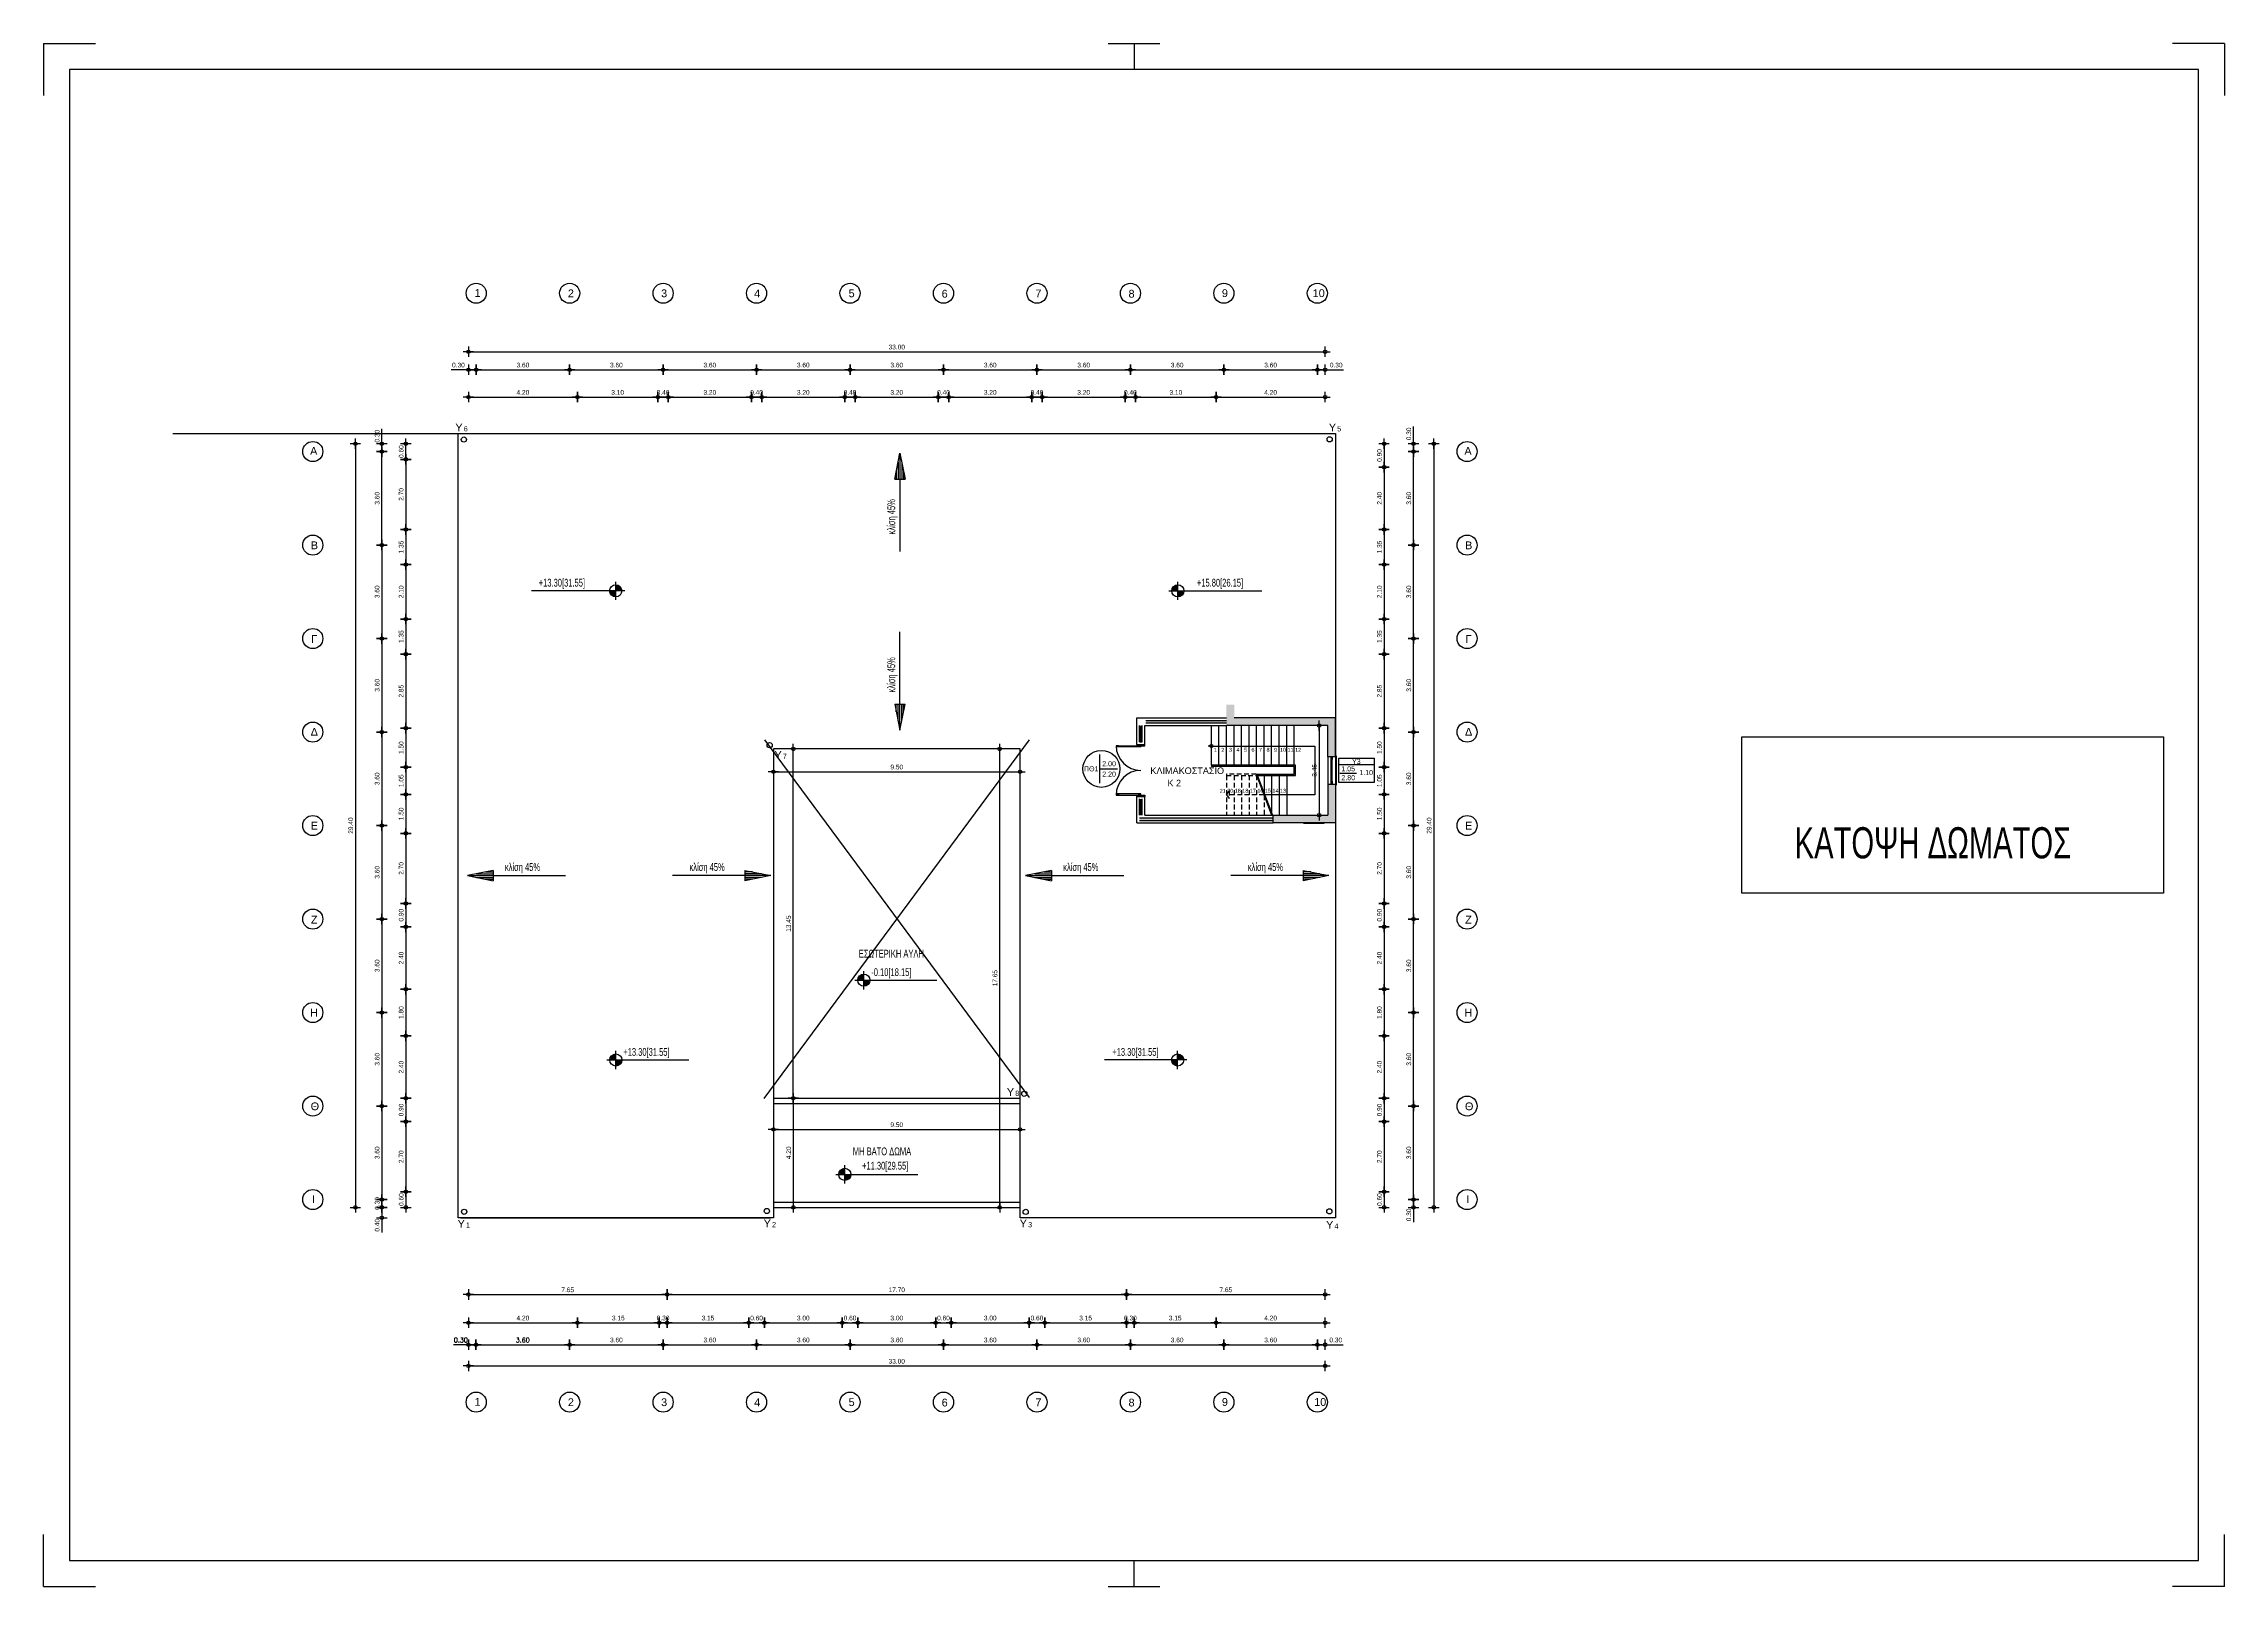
# Model space of a CAD drawing. Header units: metres. Extents: x -11 to 85, y -301 to 135.
# Drawn here: x -2 to 82, y 75.6 to 135 of the extents above; entities that cross this region are included whole.
import ezdxf
from ezdxf.enums import TextEntityAlignment as Align

# ---------------------------------------------------------------- set-up
doc = ezdxf.new("R2010")
doc.units = ezdxf.units.M
doc.header["$LTSCALE"] = 0.036
doc.header["$PDMODE"] = 2
doc.linetypes.add('HIDDEN', pattern=[0.375, 0.25, -0.125])
for name, color, linetype in [('arxitek borofos', 252, 'Continuous'), ('arxitek corofos', 252, 'Continuous'), ('arxitek doma', 252, 'Continuous'), ('BORDER', 5, 'Continuous'), ('DIMBLK', 252, 'Continuous'), ('LAYER-ON', 4, 'Continuous'), ('MARKS', 2, 'Continuous'), ('NOTES', 3, 'Continuous'), ('Parathira', 252, 'Continuous')]:
    doc.layers.add(name, color=color, linetype=linetype)
doc.styles.add('comu-c', font='ugcompl.shx', dxfattribs={"width": 0.7})
doc.styles.add('COMU-N', font='arial.ttf')
doc.styles.add('outu-c', font='ugoutl-s.shx', dxfattribs={"width": 0.7})
doc.styles.get("Standard").update_dxf_attribs({"font": 'arial.ttf'})
doc.dimstyles.new('CADWDOT', dxfattribs={"dimscale": 0.1, "dimtxt": 1.8, "dimasz": 0.08, "dimexe": 2, "dimexo": 0, "dimgap": 0.09, "dimtad": 0, "dimrnd": 0.001, "dimzin": 0, "dimdsep": 46, "dimtxsty": 'Standard', "dimblk1": 'ARTDIM', "dimblk2": 'ARTDIM', "dimsah": 1, "dimcen": 0.09, "dimdle": 0.05, "dimse1": 1, "dimse2": 1, "dimadec": 0, "dimazin": 0, "dimtfac": 1, "dimtmove": 0, "dimatfit": 3, "dimldrblk": 'ARTDIM', "dimfxl": 2, "dimtvp": 0.9999, "dimtolj": 1, "dimtzin": 0, "dimarcsym": 0})

# ---------------------------------------------------------------- blocks, each defined once
blk = doc.blocks.new('art103')
at = {"layer": 'BORDER'}
for p, q in [((20.75, 14.6), (0.25, 14.6)), ((0.25, 14.6), (0.25, 0.25)), ((20.75, 0.25), (20.75, 14.6)), ((0.25, 0.25), (20.75, 0.25))]:
    blk.add_line(p, q, dxfattribs=at)
at = {"layer": 'MARKS'}
for p, q in [((0, 14.85), (0, 14.35)), ((0, 14.85), (0.5, 14.85)), ((10.25, 14.85), (10.75, 14.85)), ((10.5, 14.85), (10.5, 14.6)), ((21, 14.85), (20.5, 14.85)), ((21, 14.85), (21, 14.35)), ((0, 0), (0, 0.5)), ((21, 0), (21, 0.5)), ((10.5, 0), (10.5, 0.25)), ((0, 0), (0.5, 0)), ((10.25, 0), (10.75, 0)), ((21, 0), (20.5, 0))]:
    blk.add_line(p, q, dxfattribs=at)
blk = doc.blocks.new('ARTDIM')
at = {"layer": 'DIMBLK'}
for p, q in [((-24.9975, 0), (24.9975, 0)), ((0, -24.9975), (0, 24.9975))]:
    blk.add_line(p, q, dxfattribs=at)
blk.add_circle((0, 0), 8.25, dxfattribs=at)
blk = doc.blocks.new('*D1643')
at = {"layer": 'arxitek doma', "color": 0, "lineweight": -2}
blk.add_line((14.682, 122.488), (18.266, 122.488), dxfattribs=at)
at = {"layer": 'Defpoints', "color": 0, "transparency": 16777216}
for p in [(14.674, 125.766), (18.274, 125.766), (18.274, 122.488)]:
    blk.add_point(p, dxfattribs=at)
at = {"layer": 'arxitek doma', "color": 0, "lineweight": -2, "xscale": 0.008, "yscale": 0.008, "zscale": 0.008, "rotation": 180}
blk.add_blockref('ARTDIM', (14.674, 122.488), dxfattribs=at)
at = {"layer": 'arxitek doma', "color": 0, "lineweight": -2, "xscale": 0.008, "yscale": 0.008, "zscale": 0.008}
blk.add_blockref('ARTDIM', (18.274, 122.488), dxfattribs=at)
at = {"layer": 'arxitek doma', "color": 0, "insert": (16.474, 122.668), "char_height": 0.18, "attachment_point": 5}
blk.add_mtext('\\A1;3.60', dxfattribs=at)
blk = doc.blocks.new('*D1644')
at = {"layer": 'arxitek doma', "color": 0, "lineweight": -2}
blk.add_line((18.282, 122.488), (21.866, 122.488), dxfattribs=at)
at = {"layer": 'Defpoints', "color": 0, "transparency": 16777216}
for p in [(18.274, 125.766), (21.874, 125.766), (21.874, 122.488)]:
    blk.add_point(p, dxfattribs=at)
at = {"layer": 'arxitek doma', "color": 0, "lineweight": -2, "xscale": 0.008, "yscale": 0.008, "zscale": 0.008, "rotation": 180}
blk.add_blockref('ARTDIM', (18.274, 122.488), dxfattribs=at)
at = {"layer": 'arxitek doma', "color": 0, "lineweight": -2, "xscale": 0.008, "yscale": 0.008, "zscale": 0.008}
blk.add_blockref('ARTDIM', (21.874, 122.488), dxfattribs=at)
at = {"layer": 'arxitek doma', "color": 0, "insert": (20.074, 122.668), "char_height": 0.18, "attachment_point": 5}
blk.add_mtext('\\A1;3.60', dxfattribs=at)
blk = doc.blocks.new('*D1645')
at = {"layer": 'arxitek doma', "color": 0, "lineweight": -2}
blk.add_line((21.882, 122.488), (25.466, 122.488), dxfattribs=at)
at = {"layer": 'Defpoints', "color": 0, "transparency": 16777216}
for p in [(21.874, 125.766), (25.474, 122.488), (25.474, 122.488)]:
    blk.add_point(p, dxfattribs=at)
at = {"layer": 'arxitek doma', "color": 0, "lineweight": -2, "xscale": 0.008, "yscale": 0.008, "zscale": 0.008, "rotation": 180}
blk.add_blockref('ARTDIM', (21.874, 122.488), dxfattribs=at)
at = {"layer": 'arxitek doma', "color": 0, "lineweight": -2, "xscale": 0.008, "yscale": 0.008, "zscale": 0.008}
blk.add_blockref('ARTDIM', (25.474, 122.488), dxfattribs=at)
at = {"layer": 'arxitek doma', "color": 0, "insert": (23.674, 122.668), "char_height": 0.18, "attachment_point": 5}
blk.add_mtext('\\A1;3.60', dxfattribs=at)
blk = doc.blocks.new('*D1646')
at = {"layer": 'arxitek doma', "color": 0, "lineweight": -2}
blk.add_line((25.482, 122.488), (29.066, 122.488), dxfattribs=at)
at = {"layer": 'Defpoints', "color": 0, "transparency": 16777216}
for p in [(29.074, 125.766), (25.474, 122.488), (29.074, 122.488)]:
    blk.add_point(p, dxfattribs=at)
at = {"layer": 'arxitek doma', "color": 0, "lineweight": -2, "xscale": 0.008, "yscale": 0.008, "zscale": 0.008, "rotation": 180}
blk.add_blockref('ARTDIM', (25.474, 122.488), dxfattribs=at)
at = {"layer": 'arxitek doma', "color": 0, "lineweight": -2, "xscale": 0.008, "yscale": 0.008, "zscale": 0.008}
blk.add_blockref('ARTDIM', (29.074, 122.488), dxfattribs=at)
at = {"layer": 'arxitek doma', "color": 0, "insert": (27.274, 122.668), "char_height": 0.18, "attachment_point": 5}
blk.add_mtext('\\A1;3.60', dxfattribs=at)
blk = doc.blocks.new('*D1647')
at = {"layer": 'arxitek doma', "color": 0, "lineweight": -2}
blk.add_line((29.082, 122.488), (32.666, 122.488), dxfattribs=at)
at = {"layer": 'Defpoints', "color": 0, "transparency": 16777216}
for p in [(29.074, 125.766), (32.674, 125.766), (32.674, 122.488)]:
    blk.add_point(p, dxfattribs=at)
at = {"layer": 'arxitek doma', "color": 0, "lineweight": -2, "xscale": 0.008, "yscale": 0.008, "zscale": 0.008, "rotation": 180}
blk.add_blockref('ARTDIM', (29.074, 122.488), dxfattribs=at)
at = {"layer": 'arxitek doma', "color": 0, "lineweight": -2, "xscale": 0.008, "yscale": 0.008, "zscale": 0.008}
blk.add_blockref('ARTDIM', (32.674, 122.488), dxfattribs=at)
at = {"layer": 'arxitek doma', "color": 0, "insert": (30.874, 122.668), "char_height": 0.18, "attachment_point": 5}
blk.add_mtext('\\A1;3.60', dxfattribs=at)
blk = doc.blocks.new('*D1648')
at = {"layer": 'arxitek doma', "color": 0, "lineweight": -2}
blk.add_line((32.682, 122.488), (36.266, 122.488), dxfattribs=at)
at = {"layer": 'Defpoints', "color": 0, "transparency": 16777216}
for p in [(32.674, 125.766), (36.274, 125.766), (36.274, 122.488)]:
    blk.add_point(p, dxfattribs=at)
at = {"layer": 'arxitek doma', "color": 0, "lineweight": -2, "xscale": 0.008, "yscale": 0.008, "zscale": 0.008, "rotation": 180}
blk.add_blockref('ARTDIM', (32.674, 122.488), dxfattribs=at)
at = {"layer": 'arxitek doma', "color": 0, "lineweight": -2, "xscale": 0.008, "yscale": 0.008, "zscale": 0.008}
blk.add_blockref('ARTDIM', (36.274, 122.488), dxfattribs=at)
at = {"layer": 'arxitek doma', "color": 0, "insert": (34.474, 122.668), "char_height": 0.18, "attachment_point": 5}
blk.add_mtext('\\A1;3.60', dxfattribs=at)
blk = doc.blocks.new('*D1649')
at = {"layer": 'arxitek doma', "color": 0, "lineweight": -2}
blk.add_line((36.282, 122.488), (39.866, 122.488), dxfattribs=at)
at = {"layer": 'Defpoints', "color": 0, "transparency": 16777216}
for p in [(36.274, 125.766), (39.874, 125.766), (39.874, 122.488)]:
    blk.add_point(p, dxfattribs=at)
at = {"layer": 'arxitek doma', "color": 0, "lineweight": -2, "xscale": 0.008, "yscale": 0.008, "zscale": 0.008, "rotation": 180}
blk.add_blockref('ARTDIM', (36.274, 122.488), dxfattribs=at)
at = {"layer": 'arxitek doma', "color": 0, "lineweight": -2, "xscale": 0.008, "yscale": 0.008, "zscale": 0.008}
blk.add_blockref('ARTDIM', (39.874, 122.488), dxfattribs=at)
at = {"layer": 'arxitek doma', "color": 0, "insert": (38.074, 122.668), "char_height": 0.18, "attachment_point": 5}
blk.add_mtext('\\A1;3.60', dxfattribs=at)
blk = doc.blocks.new('*D1650')
at = {"layer": 'arxitek doma', "color": 0, "lineweight": -2}
blk.add_line((39.882, 122.488), (43.466, 122.488), dxfattribs=at)
at = {"layer": 'Defpoints', "color": 0, "transparency": 16777216}
for p in [(39.874, 125.766), (43.474, 125.766), (43.474, 122.488)]:
    blk.add_point(p, dxfattribs=at)
at = {"layer": 'arxitek doma', "color": 0, "lineweight": -2, "xscale": 0.008, "yscale": 0.008, "zscale": 0.008, "rotation": 180}
blk.add_blockref('ARTDIM', (39.874, 122.488), dxfattribs=at)
at = {"layer": 'arxitek doma', "color": 0, "lineweight": -2, "xscale": 0.008, "yscale": 0.008, "zscale": 0.008}
blk.add_blockref('ARTDIM', (43.474, 122.488), dxfattribs=at)
at = {"layer": 'arxitek doma', "color": 0, "insert": (41.674, 122.668), "char_height": 0.18, "attachment_point": 5}
blk.add_mtext('\\A1;3.60', dxfattribs=at)
blk = doc.blocks.new('*D1651')
at = {"layer": 'arxitek doma', "color": 0, "lineweight": -2}
blk.add_line((43.482, 122.488), (47.066, 122.488), dxfattribs=at)
at = {"layer": 'Defpoints', "color": 0, "transparency": 16777216}
for p in [(43.474, 125.766), (47.074, 125.766), (47.074, 122.488)]:
    blk.add_point(p, dxfattribs=at)
at = {"layer": 'arxitek doma', "color": 0, "lineweight": -2, "xscale": 0.008, "yscale": 0.008, "zscale": 0.008, "rotation": 180}
blk.add_blockref('ARTDIM', (43.474, 122.488), dxfattribs=at)
at = {"layer": 'arxitek doma', "color": 0, "lineweight": -2, "xscale": 0.008, "yscale": 0.008, "zscale": 0.008}
blk.add_blockref('ARTDIM', (47.074, 122.488), dxfattribs=at)
at = {"layer": 'arxitek doma', "color": 0, "insert": (45.274, 122.668), "char_height": 0.18, "attachment_point": 5}
blk.add_mtext('\\A1;3.60', dxfattribs=at)
blk = doc.blocks.new('*D1652')
at = {"layer": 'arxitek doma', "color": 0, "lineweight": -2}
for p, q in [((47.082, 122.488), (47.366, 122.488)), ((47.374, 122.488), (48.084, 122.488))]:
    blk.add_line(p, q, dxfattribs=at)
at = {"layer": 'Defpoints', "color": 0, "transparency": 16777216}
for p in [(47.074, 125.766), (47.374, 122.488), (47.374, 120.358)]:
    blk.add_point(p, dxfattribs=at)
at = {"layer": 'arxitek doma', "color": 0, "lineweight": -2, "xscale": 0.008, "yscale": 0.008, "zscale": 0.008, "rotation": 180}
blk.add_blockref('ARTDIM', (47.074, 122.488), dxfattribs=at)
at = {"layer": 'arxitek doma', "color": 0, "lineweight": -2, "xscale": 0.008, "yscale": 0.008, "zscale": 0.008}
blk.add_blockref('ARTDIM', (47.374, 122.488), dxfattribs=at)
at = {"layer": 'arxitek doma', "color": 0, "insert": (47.801, 122.668), "char_height": 0.18, "attachment_point": 5}
blk.add_mtext('\\A1;0.30', dxfattribs=at)
blk = doc.blocks.new('*D1653')
at = {"layer": 'arxitek doma', "color": 0, "lineweight": -2}
for p, q in [((14.374, 122.488), (13.706, 122.488)), ((14.666, 122.488), (14.382, 122.488))]:
    blk.add_line(p, q, dxfattribs=at)
at = {"layer": 'Defpoints', "color": 0, "transparency": 16777216}
for p in [(14.374, 122.488), (14.674, 122.488), (14.374, 120.358)]:
    blk.add_point(p, dxfattribs=at)
at = {"layer": 'arxitek doma', "color": 0, "lineweight": -2, "xscale": 0.008, "yscale": 0.008, "zscale": 0.008, "rotation": 180}
blk.add_blockref('ARTDIM', (14.374, 122.488), dxfattribs=at)
at = {"layer": 'arxitek doma', "color": 0, "lineweight": -2, "xscale": 0.008, "yscale": 0.008, "zscale": 0.008}
blk.add_blockref('ARTDIM', (14.674, 122.488), dxfattribs=at)
at = {"layer": 'arxitek doma', "color": 0, "insert": (13.99, 122.668), "char_height": 0.18, "attachment_point": 5}
blk.add_mtext('\\A1;0.30', dxfattribs=at)
blk = doc.blocks.new('*D1654')
at = {"layer": 'arxitek doma', "color": 0, "lineweight": -2}
blk.add_line((14.382, 123.182), (47.366, 123.182), dxfattribs=at)
at = {"layer": 'Defpoints', "color": 0, "transparency": 16777216}
for p in [(47.374, 123.182), (14.374, 122), (47.374, 122)]:
    blk.add_point(p, dxfattribs=at)
at = {"layer": 'arxitek doma', "color": 0, "lineweight": -2, "xscale": 0.008, "yscale": 0.008, "zscale": 0.008, "rotation": 180}
blk.add_blockref('ARTDIM', (14.374, 123.182), dxfattribs=at)
at = {"layer": 'arxitek doma', "color": 0, "lineweight": -2, "xscale": 0.008, "yscale": 0.008, "zscale": 0.008}
blk.add_blockref('ARTDIM', (47.374, 123.182), dxfattribs=at)
at = {"layer": 'arxitek doma', "color": 0, "insert": (30.874, 123.362), "char_height": 0.18, "attachment_point": 5}
blk.add_mtext('\\A1;33.00', dxfattribs=at)
blk = doc.blocks.new('*D1655')
at = {"layer": 'arxitek doma', "color": 0, "lineweight": -2}
blk.add_line((14.382, 121.436), (18.566, 121.436), dxfattribs=at)
at = {"layer": 'Defpoints', "color": 0, "transparency": 16777216}
for p in [(18.574, 121.436), (14.374, 120.358), (18.574, 120.358)]:
    blk.add_point(p, dxfattribs=at)
at = {"layer": 'arxitek doma', "color": 0, "lineweight": -2, "xscale": 0.008, "yscale": 0.008, "zscale": 0.008, "rotation": 180}
blk.add_blockref('ARTDIM', (14.374, 121.436), dxfattribs=at)
at = {"layer": 'arxitek doma', "color": 0, "lineweight": -2, "xscale": 0.008, "yscale": 0.008, "zscale": 0.008}
blk.add_blockref('ARTDIM', (18.574, 121.436), dxfattribs=at)
at = {"layer": 'arxitek doma', "color": 0, "insert": (16.474, 121.616), "char_height": 0.18, "attachment_point": 5}
blk.add_mtext('\\A1;4.20', dxfattribs=at)
blk = doc.blocks.new('*D1656')
at = {"layer": 'arxitek doma', "color": 0, "lineweight": -2}
blk.add_line((18.582, 121.436), (21.666, 121.436), dxfattribs=at)
at = {"layer": 'Defpoints', "color": 0, "transparency": 16777216}
for p in [(21.674, 121.436), (18.574, 120.358), (21.674, 120.358)]:
    blk.add_point(p, dxfattribs=at)
at = {"layer": 'arxitek doma', "color": 0, "lineweight": -2, "xscale": 0.008, "yscale": 0.008, "zscale": 0.008, "rotation": 180}
blk.add_blockref('ARTDIM', (18.574, 121.436), dxfattribs=at)
at = {"layer": 'arxitek doma', "color": 0, "lineweight": -2, "xscale": 0.008, "yscale": 0.008, "zscale": 0.008}
blk.add_blockref('ARTDIM', (21.674, 121.436), dxfattribs=at)
at = {"layer": 'arxitek doma', "color": 0, "insert": (20.124, 121.616), "char_height": 0.18, "attachment_point": 5}
blk.add_mtext('\\A1;3.10', dxfattribs=at)
blk = doc.blocks.new('*D1657')
at = {"layer": 'arxitek doma', "color": 0, "lineweight": -2}
blk.add_line((21.682, 121.436), (22.066, 121.436), dxfattribs=at)
at = {"layer": 'Defpoints', "color": 0, "transparency": 16777216}
for p in [(22.074, 121.436), (21.674, 120.358), (22.074, 120.358)]:
    blk.add_point(p, dxfattribs=at)
at = {"layer": 'arxitek doma', "color": 0, "lineweight": -2, "xscale": 0.008, "yscale": 0.008, "zscale": 0.008, "rotation": 180}
blk.add_blockref('ARTDIM', (21.674, 121.436), dxfattribs=at)
at = {"layer": 'arxitek doma', "color": 0, "lineweight": -2, "xscale": 0.008, "yscale": 0.008, "zscale": 0.008}
blk.add_blockref('ARTDIM', (22.074, 121.436), dxfattribs=at)
at = {"layer": 'arxitek doma', "color": 0, "insert": (21.874, 121.616), "char_height": 0.18, "attachment_point": 5}
blk.add_mtext('\\A1;0.40', dxfattribs=at)
blk = doc.blocks.new('*D1658')
at = {"layer": 'arxitek doma', "color": 0, "lineweight": -2}
blk.add_line((22.082, 121.436), (25.266, 121.436), dxfattribs=at)
at = {"layer": 'Defpoints', "color": 0, "transparency": 16777216}
for p in [(25.274, 121.436), (22.074, 120.358), (25.274, 120.358)]:
    blk.add_point(p, dxfattribs=at)
at = {"layer": 'arxitek doma', "color": 0, "lineweight": -2, "xscale": 0.008, "yscale": 0.008, "zscale": 0.008, "rotation": 180}
blk.add_blockref('ARTDIM', (22.074, 121.436), dxfattribs=at)
at = {"layer": 'arxitek doma', "color": 0, "lineweight": -2, "xscale": 0.008, "yscale": 0.008, "zscale": 0.008}
blk.add_blockref('ARTDIM', (25.274, 121.436), dxfattribs=at)
at = {"layer": 'arxitek doma', "color": 0, "insert": (23.674, 121.616), "char_height": 0.18, "attachment_point": 5}
blk.add_mtext('\\A1;3.20', dxfattribs=at)
blk = doc.blocks.new('*D1659')
at = {"layer": 'arxitek doma', "color": 0, "lineweight": -2}
blk.add_line((25.282, 121.436), (25.666, 121.436), dxfattribs=at)
at = {"layer": 'Defpoints', "color": 0, "transparency": 16777216}
for p in [(25.674, 121.436), (25.274, 120.358), (25.674, 120.358)]:
    blk.add_point(p, dxfattribs=at)
at = {"layer": 'arxitek doma', "color": 0, "lineweight": -2, "xscale": 0.008, "yscale": 0.008, "zscale": 0.008, "rotation": 180}
blk.add_blockref('ARTDIM', (25.274, 121.436), dxfattribs=at)
at = {"layer": 'arxitek doma', "color": 0, "lineweight": -2, "xscale": 0.008, "yscale": 0.008, "zscale": 0.008}
blk.add_blockref('ARTDIM', (25.674, 121.436), dxfattribs=at)
at = {"layer": 'arxitek doma', "color": 0, "insert": (25.474, 121.616), "char_height": 0.18, "attachment_point": 5}
blk.add_mtext('\\A1;0.40', dxfattribs=at)
blk = doc.blocks.new('*D1660')
at = {"layer": 'arxitek doma', "color": 0, "lineweight": -2}
blk.add_line((25.682, 121.436), (28.866, 121.436), dxfattribs=at)
at = {"layer": 'Defpoints', "color": 0, "transparency": 16777216}
for p in [(28.874, 121.436), (25.674, 120.358), (28.874, 120.358)]:
    blk.add_point(p, dxfattribs=at)
at = {"layer": 'arxitek doma', "color": 0, "lineweight": -2, "xscale": 0.008, "yscale": 0.008, "zscale": 0.008, "rotation": 180}
blk.add_blockref('ARTDIM', (25.674, 121.436), dxfattribs=at)
at = {"layer": 'arxitek doma', "color": 0, "lineweight": -2, "xscale": 0.008, "yscale": 0.008, "zscale": 0.008}
blk.add_blockref('ARTDIM', (28.874, 121.436), dxfattribs=at)
at = {"layer": 'arxitek doma', "color": 0, "insert": (27.274, 121.616), "char_height": 0.18, "attachment_point": 5}
blk.add_mtext('\\A1;3.20', dxfattribs=at)
blk = doc.blocks.new('*D1661')
at = {"layer": 'arxitek doma', "color": 0, "lineweight": -2}
blk.add_line((28.882, 121.436), (29.266, 121.436), dxfattribs=at)
at = {"layer": 'Defpoints', "color": 0, "transparency": 16777216}
for p in [(29.274, 121.436), (28.874, 120.358), (29.274, 120.358)]:
    blk.add_point(p, dxfattribs=at)
at = {"layer": 'arxitek doma', "color": 0, "lineweight": -2, "xscale": 0.008, "yscale": 0.008, "zscale": 0.008, "rotation": 180}
blk.add_blockref('ARTDIM', (28.874, 121.436), dxfattribs=at)
at = {"layer": 'arxitek doma', "color": 0, "lineweight": -2, "xscale": 0.008, "yscale": 0.008, "zscale": 0.008}
blk.add_blockref('ARTDIM', (29.274, 121.436), dxfattribs=at)
at = {"layer": 'arxitek doma', "color": 0, "insert": (29.074, 121.616), "char_height": 0.18, "attachment_point": 5}
blk.add_mtext('\\A1;0.40', dxfattribs=at)
blk = doc.blocks.new('*D1662')
at = {"layer": 'arxitek doma', "color": 0, "lineweight": -2}
blk.add_line((29.282, 121.436), (32.466, 121.436), dxfattribs=at)
at = {"layer": 'Defpoints', "color": 0, "transparency": 16777216}
for p in [(32.474, 121.436), (29.274, 120.358), (32.474, 120.358)]:
    blk.add_point(p, dxfattribs=at)
at = {"layer": 'arxitek doma', "color": 0, "lineweight": -2, "xscale": 0.008, "yscale": 0.008, "zscale": 0.008, "rotation": 180}
blk.add_blockref('ARTDIM', (29.274, 121.436), dxfattribs=at)
at = {"layer": 'arxitek doma', "color": 0, "lineweight": -2, "xscale": 0.008, "yscale": 0.008, "zscale": 0.008}
blk.add_blockref('ARTDIM', (32.474, 121.436), dxfattribs=at)
at = {"layer": 'arxitek doma', "color": 0, "insert": (30.874, 121.616), "char_height": 0.18, "attachment_point": 5}
blk.add_mtext('\\A1;3.20', dxfattribs=at)
blk = doc.blocks.new('*D1663')
at = {"layer": 'arxitek doma', "color": 0, "lineweight": -2}
blk.add_line((32.482, 121.436), (32.866, 121.436), dxfattribs=at)
at = {"layer": 'Defpoints', "color": 0, "transparency": 16777216}
for p in [(32.874, 121.436), (32.474, 120.358), (32.874, 120.358)]:
    blk.add_point(p, dxfattribs=at)
at = {"layer": 'arxitek doma', "color": 0, "lineweight": -2, "xscale": 0.008, "yscale": 0.008, "zscale": 0.008, "rotation": 180}
blk.add_blockref('ARTDIM', (32.474, 121.436), dxfattribs=at)
at = {"layer": 'arxitek doma', "color": 0, "lineweight": -2, "xscale": 0.008, "yscale": 0.008, "zscale": 0.008}
blk.add_blockref('ARTDIM', (32.874, 121.436), dxfattribs=at)
at = {"layer": 'arxitek doma', "color": 0, "insert": (32.674, 121.616), "char_height": 0.18, "attachment_point": 5}
blk.add_mtext('\\A1;0.40', dxfattribs=at)
blk = doc.blocks.new('*D1664')
at = {"layer": 'arxitek doma', "color": 0, "lineweight": -2}
blk.add_line((32.882, 121.436), (36.066, 121.436), dxfattribs=at)
at = {"layer": 'Defpoints', "color": 0, "transparency": 16777216}
for p in [(36.074, 121.436), (32.874, 120.358), (36.074, 120.358)]:
    blk.add_point(p, dxfattribs=at)
at = {"layer": 'arxitek doma', "color": 0, "lineweight": -2, "xscale": 0.008, "yscale": 0.008, "zscale": 0.008, "rotation": 180}
blk.add_blockref('ARTDIM', (32.874, 121.436), dxfattribs=at)
at = {"layer": 'arxitek doma', "color": 0, "lineweight": -2, "xscale": 0.008, "yscale": 0.008, "zscale": 0.008}
blk.add_blockref('ARTDIM', (36.074, 121.436), dxfattribs=at)
at = {"layer": 'arxitek doma', "color": 0, "insert": (34.474, 121.616), "char_height": 0.18, "attachment_point": 5}
blk.add_mtext('\\A1;3.20', dxfattribs=at)
blk = doc.blocks.new('*D1665')
at = {"layer": 'arxitek doma', "color": 0, "lineweight": -2}
blk.add_line((36.082, 121.436), (36.466, 121.436), dxfattribs=at)
at = {"layer": 'Defpoints', "color": 0, "transparency": 16777216}
for p in [(36.474, 121.436), (36.074, 120.358), (36.474, 120.358)]:
    blk.add_point(p, dxfattribs=at)
at = {"layer": 'arxitek doma', "color": 0, "lineweight": -2, "xscale": 0.008, "yscale": 0.008, "zscale": 0.008, "rotation": 180}
blk.add_blockref('ARTDIM', (36.074, 121.436), dxfattribs=at)
at = {"layer": 'arxitek doma', "color": 0, "lineweight": -2, "xscale": 0.008, "yscale": 0.008, "zscale": 0.008}
blk.add_blockref('ARTDIM', (36.474, 121.436), dxfattribs=at)
at = {"layer": 'arxitek doma', "color": 0, "insert": (36.274, 121.616), "char_height": 0.18, "attachment_point": 5}
blk.add_mtext('\\A1;0.40', dxfattribs=at)
blk = doc.blocks.new('*D1666')
at = {"layer": 'arxitek doma', "color": 0, "lineweight": -2}
blk.add_line((36.482, 121.436), (39.666, 121.436), dxfattribs=at)
at = {"layer": 'Defpoints', "color": 0, "transparency": 16777216}
for p in [(39.674, 121.436), (36.474, 120.358), (39.674, 120.358)]:
    blk.add_point(p, dxfattribs=at)
at = {"layer": 'arxitek doma', "color": 0, "lineweight": -2, "xscale": 0.008, "yscale": 0.008, "zscale": 0.008, "rotation": 180}
blk.add_blockref('ARTDIM', (36.474, 121.436), dxfattribs=at)
at = {"layer": 'arxitek doma', "color": 0, "lineweight": -2, "xscale": 0.008, "yscale": 0.008, "zscale": 0.008}
blk.add_blockref('ARTDIM', (39.674, 121.436), dxfattribs=at)
at = {"layer": 'arxitek doma', "color": 0, "insert": (38.074, 121.616), "char_height": 0.18, "attachment_point": 5}
blk.add_mtext('\\A1;3.20', dxfattribs=at)
blk = doc.blocks.new('*D1667')
at = {"layer": 'arxitek doma', "color": 0, "lineweight": -2}
blk.add_line((39.682, 121.436), (40.066, 121.436), dxfattribs=at)
at = {"layer": 'Defpoints', "color": 0, "transparency": 16777216}
for p in [(40.074, 121.436), (39.674, 120.358), (40.074, 120.358)]:
    blk.add_point(p, dxfattribs=at)
at = {"layer": 'arxitek doma', "color": 0, "lineweight": -2, "xscale": 0.008, "yscale": 0.008, "zscale": 0.008, "rotation": 180}
blk.add_blockref('ARTDIM', (39.674, 121.436), dxfattribs=at)
at = {"layer": 'arxitek doma', "color": 0, "lineweight": -2, "xscale": 0.008, "yscale": 0.008, "zscale": 0.008}
blk.add_blockref('ARTDIM', (40.074, 121.436), dxfattribs=at)
at = {"layer": 'arxitek doma', "color": 0, "insert": (39.874, 121.616), "char_height": 0.18, "attachment_point": 5}
blk.add_mtext('\\A1;0.40', dxfattribs=at)
blk = doc.blocks.new('*D1668')
at = {"layer": 'arxitek doma', "color": 0, "lineweight": -2}
blk.add_line((40.082, 121.436), (43.166, 121.436), dxfattribs=at)
at = {"layer": 'Defpoints', "color": 0, "transparency": 16777216}
for p in [(43.174, 121.436), (40.074, 120.358), (43.174, 120.358)]:
    blk.add_point(p, dxfattribs=at)
at = {"layer": 'arxitek doma', "color": 0, "lineweight": -2, "xscale": 0.008, "yscale": 0.008, "zscale": 0.008, "rotation": 180}
blk.add_blockref('ARTDIM', (40.074, 121.436), dxfattribs=at)
at = {"layer": 'arxitek doma', "color": 0, "lineweight": -2, "xscale": 0.008, "yscale": 0.008, "zscale": 0.008}
blk.add_blockref('ARTDIM', (43.174, 121.436), dxfattribs=at)
at = {"layer": 'arxitek doma', "color": 0, "insert": (41.624, 121.616), "char_height": 0.18, "attachment_point": 5}
blk.add_mtext('\\A1;3.10', dxfattribs=at)
blk = doc.blocks.new('*D1669')
at = {"layer": 'arxitek doma', "color": 0, "lineweight": -2}
blk.add_line((43.182, 121.436), (47.366, 121.436), dxfattribs=at)
at = {"layer": 'Defpoints', "color": 0, "transparency": 16777216}
for p in [(47.374, 121.436), (43.174, 120.358), (47.374, 120.358)]:
    blk.add_point(p, dxfattribs=at)
at = {"layer": 'arxitek doma', "color": 0, "lineweight": -2, "xscale": 0.008, "yscale": 0.008, "zscale": 0.008, "rotation": 180}
blk.add_blockref('ARTDIM', (43.174, 121.436), dxfattribs=at)
at = {"layer": 'arxitek doma', "color": 0, "lineweight": -2, "xscale": 0.008, "yscale": 0.008, "zscale": 0.008}
blk.add_blockref('ARTDIM', (47.374, 121.436), dxfattribs=at)
at = {"layer": 'arxitek doma', "color": 0, "insert": (45.274, 121.616), "char_height": 0.18, "attachment_point": 5}
blk.add_mtext('\\A1;4.20', dxfattribs=at)
blk = doc.blocks.new('*D1670')
at = {"layer": 'arxitek doma', "color": 0, "lineweight": -2}
blk.add_line((10.023, 119.63), (10.023, 90.246), dxfattribs=at)
at = {"layer": 'Defpoints', "color": 0, "transparency": 16777216}
for p in [(13.137, 119.638), (10.023, 90.238), (13.137, 90.238)]:
    blk.add_point(p, dxfattribs=at)
at = {"layer": 'arxitek doma', "color": 0, "lineweight": -2, "xscale": 0.008, "yscale": 0.008, "zscale": 0.008}
for p, rotation in [((10.023, 119.638), 90), ((10.023, 90.238), 270)]:
    blk.add_blockref('ARTDIM', p, dxfattribs=dict(at, rotation=rotation))
at = {"layer": 'arxitek doma', "color": 0, "insert": (9.843, 104.938), "char_height": 0.18, "attachment_point": 5, "rotation": 90}
blk.add_mtext('\\A1;29.40', dxfattribs=at)
blk = doc.blocks.new('*D1671')
at = {"layer": 'arxitek doma', "color": 0, "lineweight": -2}
blk.add_line((11.04, 115.746), (11.04, 119.33), dxfattribs=at)
at = {"layer": 'Defpoints', "color": 0, "transparency": 16777216}
for p in [(7.53, 119.338), (11.04, 119.338), (7.53, 115.738)]:
    blk.add_point(p, dxfattribs=at)
at = {"layer": 'arxitek doma', "color": 0, "lineweight": -2, "xscale": 0.008, "yscale": 0.008, "zscale": 0.008}
for p, rotation in [((11.04, 119.338), 90), ((11.04, 115.738), 270)]:
    blk.add_blockref('ARTDIM', p, dxfattribs=dict(at, rotation=rotation))
at = {"layer": 'arxitek doma', "color": 0, "insert": (10.86, 117.538), "char_height": 0.18, "attachment_point": 5, "rotation": 90}
blk.add_mtext('\\A1;3.60', dxfattribs=at)
blk = doc.blocks.new('*D1672')
at = {"layer": 'arxitek doma', "color": 0, "lineweight": -2}
for p, q in [((11.04, 119.638), (11.04, 120.213)), ((11.04, 119.346), (11.04, 119.63))]:
    blk.add_line(p, q, dxfattribs=at)
at = {"layer": 'Defpoints', "color": 0, "transparency": 16777216}
for p in [(11.04, 119.638), (13.137, 119.638), (13.137, 119.338)]:
    blk.add_point(p, dxfattribs=at)
at = {"layer": 'arxitek doma', "color": 0, "lineweight": -2, "xscale": 0.008, "yscale": 0.008, "zscale": 0.008}
for p, rotation in [((11.04, 119.638), 90), ((11.04, 119.338), 270)]:
    blk.add_blockref('ARTDIM', p, dxfattribs=dict(at, rotation=rotation))
at = {"layer": 'arxitek doma', "color": 0, "insert": (10.86, 119.93), "char_height": 0.18, "attachment_point": 5, "rotation": 90}
blk.add_mtext('\\A1;0.30', dxfattribs=at)
blk = doc.blocks.new('*D1673')
at = {"layer": 'arxitek doma', "color": 0, "lineweight": -2}
blk.add_line((11.04, 115.73), (11.04, 112.146), dxfattribs=at)
at = {"layer": 'Defpoints', "color": 0, "transparency": 16777216}
for p in [(7.53, 115.738), (7.53, 112.138), (11.04, 112.138)]:
    blk.add_point(p, dxfattribs=at)
at = {"layer": 'arxitek doma', "color": 0, "lineweight": -2, "xscale": 0.008, "yscale": 0.008, "zscale": 0.008}
for p, rotation in [((11.04, 115.738), 90), ((11.04, 112.138), 270)]:
    blk.add_blockref('ARTDIM', p, dxfattribs=dict(at, rotation=rotation))
at = {"layer": 'arxitek doma', "color": 0, "insert": (10.86, 113.938), "char_height": 0.18, "attachment_point": 5, "rotation": 90}
blk.add_mtext('\\A1;3.60', dxfattribs=at)
blk = doc.blocks.new('*D1674')
at = {"layer": 'arxitek doma', "color": 0, "lineweight": -2}
blk.add_line((11.04, 112.13), (11.04, 108.546), dxfattribs=at)
at = {"layer": 'Defpoints', "color": 0, "transparency": 16777216}
for p in [(7.53, 112.138), (7.53, 108.538), (11.04, 108.538)]:
    blk.add_point(p, dxfattribs=at)
at = {"layer": 'arxitek doma', "color": 0, "lineweight": -2, "xscale": 0.008, "yscale": 0.008, "zscale": 0.008}
for p, rotation in [((11.04, 112.138), 90), ((11.04, 108.538), 270)]:
    blk.add_blockref('ARTDIM', p, dxfattribs=dict(at, rotation=rotation))
at = {"layer": 'arxitek doma', "color": 0, "insert": (10.86, 110.338), "char_height": 0.18, "attachment_point": 5, "rotation": 90}
blk.add_mtext('\\A1;3.60', dxfattribs=at)
blk = doc.blocks.new('*D1675')
at = {"layer": 'arxitek doma', "color": 0, "lineweight": -2}
blk.add_line((11.04, 108.53), (11.04, 104.946), dxfattribs=at)
at = {"layer": 'Defpoints', "color": 0, "transparency": 16777216}
for p in [(7.53, 108.538), (7.53, 104.938), (11.04, 104.938)]:
    blk.add_point(p, dxfattribs=at)
at = {"layer": 'arxitek doma', "color": 0, "lineweight": -2, "xscale": 0.008, "yscale": 0.008, "zscale": 0.008}
for p, rotation in [((11.04, 108.538), 90), ((11.04, 104.938), 270)]:
    blk.add_blockref('ARTDIM', p, dxfattribs=dict(at, rotation=rotation))
at = {"layer": 'arxitek doma', "color": 0, "insert": (10.86, 106.738), "char_height": 0.18, "attachment_point": 5, "rotation": 90}
blk.add_mtext('\\A1;3.60', dxfattribs=at)
blk = doc.blocks.new('*D1676')
at = {"layer": 'arxitek doma', "color": 0, "lineweight": -2}
blk.add_line((11.04, 104.93), (11.04, 101.346), dxfattribs=at)
at = {"layer": 'Defpoints', "color": 0, "transparency": 16777216}
for p in [(7.53, 104.938), (7.53, 101.338), (11.04, 101.338)]:
    blk.add_point(p, dxfattribs=at)
at = {"layer": 'arxitek doma', "color": 0, "lineweight": -2, "xscale": 0.008, "yscale": 0.008, "zscale": 0.008}
for p, rotation in [((11.04, 104.938), 90), ((11.04, 101.338), 270)]:
    blk.add_blockref('ARTDIM', p, dxfattribs=dict(at, rotation=rotation))
at = {"layer": 'arxitek doma', "color": 0, "insert": (10.86, 103.138), "char_height": 0.18, "attachment_point": 5, "rotation": 90}
blk.add_mtext('\\A1;3.60', dxfattribs=at)
blk = doc.blocks.new('*D1677')
at = {"layer": 'arxitek doma', "color": 0, "lineweight": -2}
blk.add_line((11.04, 101.33), (11.04, 97.746), dxfattribs=at)
at = {"layer": 'Defpoints', "color": 0, "transparency": 16777216}
for p in [(7.53, 101.338), (7.53, 97.738), (11.04, 97.738)]:
    blk.add_point(p, dxfattribs=at)
at = {"layer": 'arxitek doma', "color": 0, "lineweight": -2, "xscale": 0.008, "yscale": 0.008, "zscale": 0.008}
for p, rotation in [((11.04, 101.338), 90), ((11.04, 97.738), 270)]:
    blk.add_blockref('ARTDIM', p, dxfattribs=dict(at, rotation=rotation))
at = {"layer": 'arxitek doma', "color": 0, "insert": (10.86, 99.538), "char_height": 0.18, "attachment_point": 5, "rotation": 90}
blk.add_mtext('\\A1;3.60', dxfattribs=at)
blk = doc.blocks.new('*D1678')
at = {"layer": 'arxitek doma', "color": 0, "lineweight": -2}
blk.add_line((11.04, 97.73), (11.04, 94.146), dxfattribs=at)
at = {"layer": 'Defpoints', "color": 0, "transparency": 16777216}
for p in [(7.53, 97.738), (7.53, 94.138), (11.04, 94.138)]:
    blk.add_point(p, dxfattribs=at)
at = {"layer": 'arxitek doma', "color": 0, "lineweight": -2, "xscale": 0.008, "yscale": 0.008, "zscale": 0.008}
for p, rotation in [((11.04, 97.738), 90), ((11.04, 94.138), 270)]:
    blk.add_blockref('ARTDIM', p, dxfattribs=dict(at, rotation=rotation))
at = {"layer": 'arxitek doma', "color": 0, "insert": (10.86, 95.938), "char_height": 0.18, "attachment_point": 5, "rotation": 90}
blk.add_mtext('\\A1;3.60', dxfattribs=at)
blk = doc.blocks.new('*D1679')
at = {"layer": 'arxitek doma', "color": 0, "lineweight": -2}
blk.add_line((11.04, 94.13), (11.04, 90.546), dxfattribs=at)
at = {"layer": 'Defpoints', "color": 0, "transparency": 16777216}
for p in [(7.53, 94.138), (7.53, 90.538), (11.04, 90.538)]:
    blk.add_point(p, dxfattribs=at)
at = {"layer": 'arxitek doma', "color": 0, "lineweight": -2, "xscale": 0.008, "yscale": 0.008, "zscale": 0.008}
for p, rotation in [((11.04, 94.138), 90), ((11.04, 90.538), 270)]:
    blk.add_blockref('ARTDIM', p, dxfattribs=dict(at, rotation=rotation))
at = {"layer": 'arxitek doma', "color": 0, "insert": (10.86, 92.338), "char_height": 0.18, "attachment_point": 5, "rotation": 90}
blk.add_mtext('\\A1;3.60', dxfattribs=at)
blk = doc.blocks.new('*D1680')
at = {"layer": 'arxitek doma', "color": 0, "lineweight": -2}
blk.add_line((11.04, 90.53), (11.04, 90.246), dxfattribs=at)
at = {"layer": 'Defpoints', "color": 0, "transparency": 16777216}
for p in [(7.53, 90.538), (11.04, 90.238), (13.137, 90.238)]:
    blk.add_point(p, dxfattribs=at)
at = {"layer": 'arxitek doma', "color": 0, "lineweight": -2, "xscale": 0.008, "yscale": 0.008, "zscale": 0.008}
for p, rotation in [((11.04, 90.538), 90), ((11.04, 90.238), 270)]:
    blk.add_blockref('ARTDIM', p, dxfattribs=dict(at, rotation=rotation))
at = {"layer": 'arxitek doma', "color": 0, "insert": (10.86, 90.388), "char_height": 0.18, "attachment_point": 5, "rotation": 90}
blk.add_mtext('\\A1;0.30', dxfattribs=at)
blk = doc.blocks.new('*D1681')
at = {"layer": 'arxitek doma', "color": 0, "lineweight": -2}
blk.add_line((11.965, 119.046), (11.965, 119.63), dxfattribs=at)
at = {"layer": 'Defpoints', "color": 0, "transparency": 16777216}
for p in [(11.965, 119.638), (13.428, 119.638), (13.428, 119.038)]:
    blk.add_point(p, dxfattribs=at)
at = {"layer": 'arxitek doma', "color": 0, "lineweight": -2, "xscale": 0.008, "yscale": 0.008, "zscale": 0.008}
for p, rotation in [((11.965, 119.638), 90), ((11.965, 119.038), 270)]:
    blk.add_blockref('ARTDIM', p, dxfattribs=dict(at, rotation=rotation))
at = {"layer": 'arxitek doma', "color": 0, "insert": (11.785, 119.338), "char_height": 0.18, "attachment_point": 5, "rotation": 90}
blk.add_mtext('\\A1;0.60', dxfattribs=at)
blk = doc.blocks.new('*D1682')
at = {"layer": 'arxitek doma', "color": 0, "lineweight": -2}
blk.add_line((11.965, 119.03), (11.965, 116.346), dxfattribs=at)
at = {"layer": 'Defpoints', "color": 0, "transparency": 16777216}
for p in [(13.428, 119.038), (11.965, 116.338), (13.428, 116.338)]:
    blk.add_point(p, dxfattribs=at)
at = {"layer": 'arxitek doma', "color": 0, "lineweight": -2, "xscale": 0.008, "yscale": 0.008, "zscale": 0.008}
for p, rotation in [((11.965, 119.038), 90), ((11.965, 116.338), 270)]:
    blk.add_blockref('ARTDIM', p, dxfattribs=dict(at, rotation=rotation))
at = {"layer": 'arxitek doma', "color": 0, "insert": (11.785, 117.688), "char_height": 0.18, "attachment_point": 5, "rotation": 90}
blk.add_mtext('\\A1;2.70', dxfattribs=at)
blk = doc.blocks.new('*D1683')
at = {"layer": 'arxitek doma', "color": 0, "lineweight": -2}
blk.add_line((11.965, 116.33), (11.965, 114.996), dxfattribs=at)
at = {"layer": 'Defpoints', "color": 0, "transparency": 16777216}
for p in [(13.428, 116.338), (11.965, 114.988), (13.428, 114.988)]:
    blk.add_point(p, dxfattribs=at)
at = {"layer": 'arxitek doma', "color": 0, "lineweight": -2, "xscale": 0.008, "yscale": 0.008, "zscale": 0.008}
for p, rotation in [((11.965, 116.338), 90), ((11.965, 114.988), 270)]:
    blk.add_blockref('ARTDIM', p, dxfattribs=dict(at, rotation=rotation))
at = {"layer": 'arxitek doma', "color": 0, "insert": (11.785, 115.663), "char_height": 0.18, "attachment_point": 5, "rotation": 90}
blk.add_mtext('\\A1;1.35', dxfattribs=at)
blk = doc.blocks.new('*D1684')
at = {"layer": 'arxitek doma', "color": 0, "lineweight": -2}
blk.add_line((11.965, 114.98), (11.965, 112.896), dxfattribs=at)
at = {"layer": 'Defpoints', "color": 0, "transparency": 16777216}
for p in [(13.428, 114.988), (11.965, 112.888), (13.428, 112.888)]:
    blk.add_point(p, dxfattribs=at)
at = {"layer": 'arxitek doma', "color": 0, "lineweight": -2, "xscale": 0.008, "yscale": 0.008, "zscale": 0.008}
for p, rotation in [((11.965, 114.988), 90), ((11.965, 112.888), 270)]:
    blk.add_blockref('ARTDIM', p, dxfattribs=dict(at, rotation=rotation))
at = {"layer": 'arxitek doma', "color": 0, "insert": (11.785, 113.938), "char_height": 0.18, "attachment_point": 5, "rotation": 90}
blk.add_mtext('\\A1;2.10', dxfattribs=at)
blk = doc.blocks.new('*D1685')
at = {"layer": 'arxitek doma', "color": 0, "lineweight": -2}
blk.add_line((11.965, 112.88), (11.965, 111.546), dxfattribs=at)
at = {"layer": 'Defpoints', "color": 0, "transparency": 16777216}
for p in [(13.428, 112.888), (11.965, 111.538), (13.428, 111.538)]:
    blk.add_point(p, dxfattribs=at)
at = {"layer": 'arxitek doma', "color": 0, "lineweight": -2, "xscale": 0.008, "yscale": 0.008, "zscale": 0.008}
for p, rotation in [((11.965, 112.888), 90), ((11.965, 111.538), 270)]:
    blk.add_blockref('ARTDIM', p, dxfattribs=dict(at, rotation=rotation))
at = {"layer": 'arxitek doma', "color": 0, "insert": (11.785, 112.213), "char_height": 0.18, "attachment_point": 5, "rotation": 90}
blk.add_mtext('\\A1;1.35', dxfattribs=at)
blk = doc.blocks.new('*D1686')
at = {"layer": 'arxitek doma', "color": 0, "lineweight": -2}
blk.add_line((11.965, 111.53), (11.965, 108.696), dxfattribs=at)
at = {"layer": 'Defpoints', "color": 0, "transparency": 16777216}
for p in [(13.428, 111.538), (11.965, 108.688), (13.428, 108.688)]:
    blk.add_point(p, dxfattribs=at)
at = {"layer": 'arxitek doma', "color": 0, "lineweight": -2, "xscale": 0.008, "yscale": 0.008, "zscale": 0.008}
for p, rotation in [((11.965, 111.538), 90), ((11.965, 108.688), 270)]:
    blk.add_blockref('ARTDIM', p, dxfattribs=dict(at, rotation=rotation))
at = {"layer": 'arxitek doma', "color": 0, "insert": (11.785, 110.113), "char_height": 0.18, "attachment_point": 5, "rotation": 90}
blk.add_mtext('\\A1;2.85', dxfattribs=at)
blk = doc.blocks.new('*D1687')
at = {"layer": 'arxitek doma', "color": 0, "lineweight": -2}
blk.add_line((11.965, 108.68), (11.965, 107.196), dxfattribs=at)
at = {"layer": 'Defpoints', "color": 0, "transparency": 16777216}
for p in [(13.428, 108.688), (11.965, 107.188), (13.428, 107.188)]:
    blk.add_point(p, dxfattribs=at)
at = {"layer": 'arxitek doma', "color": 0, "lineweight": -2, "xscale": 0.008, "yscale": 0.008, "zscale": 0.008}
for p, rotation in [((11.965, 108.688), 90), ((11.965, 107.188), 270)]:
    blk.add_blockref('ARTDIM', p, dxfattribs=dict(at, rotation=rotation))
at = {"layer": 'arxitek doma', "color": 0, "insert": (11.785, 107.938), "char_height": 0.18, "attachment_point": 5, "rotation": 90}
blk.add_mtext('\\A1;1.50', dxfattribs=at)
blk = doc.blocks.new('*D1688')
at = {"layer": 'arxitek doma', "color": 0, "lineweight": -2}
blk.add_line((11.965, 107.18), (11.965, 106.146), dxfattribs=at)
at = {"layer": 'Defpoints', "color": 0, "transparency": 16777216}
for p in [(13.728, 107.188), (11.965, 106.138), (13.728, 106.138)]:
    blk.add_point(p, dxfattribs=at)
at = {"layer": 'arxitek doma', "color": 0, "lineweight": -2, "xscale": 0.008, "yscale": 0.008, "zscale": 0.008}
for p, rotation in [((11.965, 107.188), 90), ((11.965, 106.138), 270)]:
    blk.add_blockref('ARTDIM', p, dxfattribs=dict(at, rotation=rotation))
at = {"layer": 'arxitek doma', "color": 0, "insert": (11.785, 106.663), "char_height": 0.18, "attachment_point": 5, "rotation": 90}
blk.add_mtext('\\A1;1.05', dxfattribs=at)
blk = doc.blocks.new('*D1689')
at = {"layer": 'arxitek doma', "color": 0, "lineweight": -2}
blk.add_line((11.965, 106.13), (11.965, 104.646), dxfattribs=at)
at = {"layer": 'Defpoints', "color": 0, "transparency": 16777216}
for p in [(13.728, 106.138), (11.965, 104.638), (13.728, 104.638)]:
    blk.add_point(p, dxfattribs=at)
at = {"layer": 'arxitek doma', "color": 0, "lineweight": -2, "xscale": 0.008, "yscale": 0.008, "zscale": 0.008}
for p, rotation in [((11.965, 106.138), 90), ((11.965, 104.638), 270)]:
    blk.add_blockref('ARTDIM', p, dxfattribs=dict(at, rotation=rotation))
at = {"layer": 'arxitek doma', "color": 0, "insert": (11.785, 105.388), "char_height": 0.18, "attachment_point": 5, "rotation": 90}
blk.add_mtext('\\A1;1.50', dxfattribs=at)
blk = doc.blocks.new('*D1690')
at = {"layer": 'arxitek doma', "color": 0, "lineweight": -2}
blk.add_line((11.965, 104.63), (11.965, 101.946), dxfattribs=at)
at = {"layer": 'Defpoints', "color": 0, "transparency": 16777216}
for p in [(13.428, 104.638), (11.965, 101.938), (13.428, 101.938)]:
    blk.add_point(p, dxfattribs=at)
at = {"layer": 'arxitek doma', "color": 0, "lineweight": -2, "xscale": 0.008, "yscale": 0.008, "zscale": 0.008}
for p, rotation in [((11.965, 104.638), 90), ((11.965, 101.938), 270)]:
    blk.add_blockref('ARTDIM', p, dxfattribs=dict(at, rotation=rotation))
at = {"layer": 'arxitek doma', "color": 0, "insert": (11.785, 103.288), "char_height": 0.18, "attachment_point": 5, "rotation": 90}
blk.add_mtext('\\A1;2.70', dxfattribs=at)
blk = doc.blocks.new('*D1691')
at = {"layer": 'arxitek doma', "color": 0, "lineweight": -2}
blk.add_line((11.965, 101.93), (11.965, 101.046), dxfattribs=at)
at = {"layer": 'Defpoints', "color": 0, "transparency": 16777216}
for p in [(13.428, 101.938), (11.965, 101.038), (13.428, 101.038)]:
    blk.add_point(p, dxfattribs=at)
at = {"layer": 'arxitek doma', "color": 0, "lineweight": -2, "xscale": 0.008, "yscale": 0.008, "zscale": 0.008}
for p, rotation in [((11.965, 101.938), 90), ((11.965, 101.038), 270)]:
    blk.add_blockref('ARTDIM', p, dxfattribs=dict(at, rotation=rotation))
at = {"layer": 'arxitek doma', "color": 0, "insert": (11.785, 101.488), "char_height": 0.18, "attachment_point": 5, "rotation": 90}
blk.add_mtext('\\A1;0.90', dxfattribs=at)
blk = doc.blocks.new('*D1692')
at = {"layer": 'arxitek doma', "color": 0, "lineweight": -2}
blk.add_line((11.965, 101.03), (11.965, 98.646), dxfattribs=at)
at = {"layer": 'Defpoints', "color": 0, "transparency": 16777216}
for p in [(13.428, 101.038), (11.965, 98.638), (13.428, 98.638)]:
    blk.add_point(p, dxfattribs=at)
at = {"layer": 'arxitek doma', "color": 0, "lineweight": -2, "xscale": 0.008, "yscale": 0.008, "zscale": 0.008}
for p, rotation in [((11.965, 101.038), 90), ((11.965, 98.638), 270)]:
    blk.add_blockref('ARTDIM', p, dxfattribs=dict(at, rotation=rotation))
at = {"layer": 'arxitek doma', "color": 0, "insert": (11.785, 99.838), "char_height": 0.18, "attachment_point": 5, "rotation": 90}
blk.add_mtext('\\A1;2.40', dxfattribs=at)
blk = doc.blocks.new('*D1693')
at = {"layer": 'arxitek doma', "color": 0, "lineweight": -2}
blk.add_line((11.965, 98.63), (11.965, 96.846), dxfattribs=at)
at = {"layer": 'Defpoints', "color": 0, "transparency": 16777216}
for p in [(13.428, 98.638), (11.965, 96.838), (13.428, 96.838)]:
    blk.add_point(p, dxfattribs=at)
at = {"layer": 'arxitek doma', "color": 0, "lineweight": -2, "xscale": 0.008, "yscale": 0.008, "zscale": 0.008}
for p, rotation in [((11.965, 98.638), 90), ((11.965, 96.838), 270)]:
    blk.add_blockref('ARTDIM', p, dxfattribs=dict(at, rotation=rotation))
at = {"layer": 'arxitek doma', "color": 0, "insert": (11.785, 97.738), "char_height": 0.18, "attachment_point": 5, "rotation": 90}
blk.add_mtext('\\A1;1.80', dxfattribs=at)
blk = doc.blocks.new('*D1694')
at = {"layer": 'arxitek doma', "color": 0, "lineweight": -2}
blk.add_line((11.965, 96.83), (11.965, 94.446), dxfattribs=at)
at = {"layer": 'Defpoints', "color": 0, "transparency": 16777216}
for p in [(13.428, 96.838), (11.965, 94.438), (13.428, 94.438)]:
    blk.add_point(p, dxfattribs=at)
at = {"layer": 'arxitek doma', "color": 0, "lineweight": -2, "xscale": 0.008, "yscale": 0.008, "zscale": 0.008}
for p, rotation in [((11.965, 96.838), 90), ((11.965, 94.438), 270)]:
    blk.add_blockref('ARTDIM', p, dxfattribs=dict(at, rotation=rotation))
at = {"layer": 'arxitek doma', "color": 0, "insert": (11.785, 95.638), "char_height": 0.18, "attachment_point": 5, "rotation": 90}
blk.add_mtext('\\A1;2.40', dxfattribs=at)
blk = doc.blocks.new('*D1695')
at = {"layer": 'arxitek doma', "color": 0, "lineweight": -2}
blk.add_line((11.965, 94.43), (11.965, 93.546), dxfattribs=at)
at = {"layer": 'Defpoints', "color": 0, "transparency": 16777216}
for p in [(13.428, 94.438), (11.965, 93.538), (13.428, 93.538)]:
    blk.add_point(p, dxfattribs=at)
at = {"layer": 'arxitek doma', "color": 0, "lineweight": -2, "xscale": 0.008, "yscale": 0.008, "zscale": 0.008}
for p, rotation in [((11.965, 94.438), 90), ((11.965, 93.538), 270)]:
    blk.add_blockref('ARTDIM', p, dxfattribs=dict(at, rotation=rotation))
at = {"layer": 'arxitek doma', "color": 0, "insert": (11.785, 93.988), "char_height": 0.18, "attachment_point": 5, "rotation": 90}
blk.add_mtext('\\A1;0.90', dxfattribs=at)
blk = doc.blocks.new('*D1696')
at = {"layer": 'arxitek doma', "color": 0, "lineweight": -2}
blk.add_line((11.965, 93.53), (11.965, 90.846), dxfattribs=at)
at = {"layer": 'Defpoints', "color": 0, "transparency": 16777216}
for p in [(13.428, 93.538), (11.965, 90.838), (13.428, 90.838)]:
    blk.add_point(p, dxfattribs=at)
at = {"layer": 'arxitek doma', "color": 0, "lineweight": -2, "xscale": 0.008, "yscale": 0.008, "zscale": 0.008}
for p, rotation in [((11.965, 93.538), 90), ((11.965, 90.838), 270)]:
    blk.add_blockref('ARTDIM', p, dxfattribs=dict(at, rotation=rotation))
at = {"layer": 'arxitek doma', "color": 0, "insert": (11.785, 92.188), "char_height": 0.18, "attachment_point": 5, "rotation": 90}
blk.add_mtext('\\A1;2.70', dxfattribs=at)
blk = doc.blocks.new('*D1697')
at = {"layer": 'arxitek doma', "color": 0, "lineweight": -2}
blk.add_line((11.965, 90.83), (11.965, 90.246), dxfattribs=at)
at = {"layer": 'Defpoints', "color": 0, "transparency": 16777216}
for p in [(13.428, 90.838), (11.965, 90.238), (13.428, 90.238)]:
    blk.add_point(p, dxfattribs=at)
at = {"layer": 'arxitek doma', "color": 0, "lineweight": -2, "xscale": 0.008, "yscale": 0.008, "zscale": 0.008}
for p, rotation in [((11.965, 90.838), 90), ((11.965, 90.238), 270)]:
    blk.add_blockref('ARTDIM', p, dxfattribs=dict(at, rotation=rotation))
at = {"layer": 'arxitek doma', "color": 0, "insert": (11.785, 90.538), "char_height": 0.18, "attachment_point": 5, "rotation": 90}
blk.add_mtext('\\A1;0.60', dxfattribs=at)
blk = doc.blocks.new('*D1698')
at = {"layer": 'arxitek doma', "color": 0, "lineweight": -2}
blk.add_line((14.382, 84.132), (47.366, 84.132), dxfattribs=at)
at = {"layer": 'Defpoints', "color": 0, "transparency": 16777216}
for p in [(14.374, 88.4), (47.374, 88.4), (47.374, 84.132)]:
    blk.add_point(p, dxfattribs=at)
at = {"layer": 'arxitek doma', "color": 0, "lineweight": -2, "xscale": 0.008, "yscale": 0.008, "zscale": 0.008, "rotation": 180}
blk.add_blockref('ARTDIM', (14.374, 84.132), dxfattribs=at)
at = {"layer": 'arxitek doma', "color": 0, "lineweight": -2, "xscale": 0.008, "yscale": 0.008, "zscale": 0.008}
blk.add_blockref('ARTDIM', (47.374, 84.132), dxfattribs=at)
at = {"layer": 'arxitek doma', "color": 0, "insert": (30.874, 84.312), "char_height": 0.18, "attachment_point": 5}
blk.add_mtext('\\A1;33.00', dxfattribs=at)
blk = doc.blocks.new('*D1699')
at = {"layer": 'arxitek doma', "color": 0, "lineweight": -2}
for p, q in [((14.374, 84.95), (13.799, 84.95)), ((14.657, 84.95), (14.382, 84.95))]:
    blk.add_line(p, q, dxfattribs=at)
at = {"layer": 'Defpoints', "color": 0, "transparency": 16777216}
for p in [(14.374, 88.572), (14.665, 88.572), (14.374, 84.95)]:
    blk.add_point(p, dxfattribs=at)
at = {"layer": 'arxitek doma', "color": 0, "lineweight": -2, "xscale": 0.008, "yscale": 0.008, "zscale": 0.008, "rotation": 180}
blk.add_blockref('ARTDIM', (14.374, 84.95), dxfattribs=at)
at = {"layer": 'arxitek doma', "color": 0, "lineweight": -2, "xscale": 0.008, "yscale": 0.008, "zscale": 0.008}
blk.add_blockref('ARTDIM', (14.665, 84.95), dxfattribs=at)
at = {"layer": 'arxitek doma', "color": 0, "insert": (14.082, 85.13), "char_height": 0.18, "attachment_point": 5}
blk.add_mtext('\\A1;{\\Fcomplex.shx;0.30}', dxfattribs=at)
blk = doc.blocks.new('*D1700')
at = {"layer": 'arxitek doma', "color": 0, "lineweight": -2}
blk.add_line((14.673, 84.95), (18.266, 84.95), dxfattribs=at)
at = {"layer": 'Defpoints', "color": 0, "transparency": 16777216}
for p in [(14.665, 88.572), (18.274, 84.95), (18.274, 81.46)]:
    blk.add_point(p, dxfattribs=at)
at = {"layer": 'arxitek doma', "color": 0, "lineweight": -2, "xscale": 0.008, "yscale": 0.008, "zscale": 0.008, "rotation": 180}
blk.add_blockref('ARTDIM', (14.665, 84.95), dxfattribs=at)
at = {"layer": 'arxitek doma', "color": 0, "lineweight": -2, "xscale": 0.008, "yscale": 0.008, "zscale": 0.008}
blk.add_blockref('ARTDIM', (18.274, 84.95), dxfattribs=at)
at = {"layer": 'arxitek doma', "color": 0, "insert": (16.469, 85.13), "char_height": 0.18, "attachment_point": 5}
blk.add_mtext('\\A1;{\\Fcomplex.shx;3.60}', dxfattribs=at)
blk = doc.blocks.new('*D1701')
at = {"layer": 'arxitek doma', "color": 0, "lineweight": -2}
blk.add_line((18.282, 84.95), (21.866, 84.95), dxfattribs=at)
at = {"layer": 'Defpoints', "color": 0, "transparency": 16777216}
for p in [(21.874, 84.95), (18.274, 81.46), (21.874, 81.46)]:
    blk.add_point(p, dxfattribs=at)
at = {"layer": 'arxitek doma', "color": 0, "lineweight": -2, "xscale": 0.008, "yscale": 0.008, "zscale": 0.008, "rotation": 180}
blk.add_blockref('ARTDIM', (18.274, 84.95), dxfattribs=at)
at = {"layer": 'arxitek doma', "color": 0, "lineweight": -2, "xscale": 0.008, "yscale": 0.008, "zscale": 0.008}
blk.add_blockref('ARTDIM', (21.874, 84.95), dxfattribs=at)
at = {"layer": 'arxitek doma', "color": 0, "insert": (20.074, 85.13), "char_height": 0.18, "attachment_point": 5}
blk.add_mtext('\\A1;3.60', dxfattribs=at)
blk = doc.blocks.new('*D1702')
at = {"layer": 'arxitek doma', "color": 0, "lineweight": -2}
blk.add_line((21.882, 84.95), (25.466, 84.95), dxfattribs=at)
at = {"layer": 'Defpoints', "color": 0, "transparency": 16777216}
for p in [(25.474, 84.95), (21.874, 81.46), (25.474, 81.46)]:
    blk.add_point(p, dxfattribs=at)
at = {"layer": 'arxitek doma', "color": 0, "lineweight": -2, "xscale": 0.008, "yscale": 0.008, "zscale": 0.008, "rotation": 180}
blk.add_blockref('ARTDIM', (21.874, 84.95), dxfattribs=at)
at = {"layer": 'arxitek doma', "color": 0, "lineweight": -2, "xscale": 0.008, "yscale": 0.008, "zscale": 0.008}
blk.add_blockref('ARTDIM', (25.474, 84.95), dxfattribs=at)
at = {"layer": 'arxitek doma', "color": 0, "insert": (23.674, 85.13), "char_height": 0.18, "attachment_point": 5}
blk.add_mtext('\\A1;3.60', dxfattribs=at)
blk = doc.blocks.new('*D1703')
at = {"layer": 'arxitek doma', "color": 0, "lineweight": -2}
blk.add_line((25.482, 84.95), (29.066, 84.95), dxfattribs=at)
at = {"layer": 'Defpoints', "color": 0, "transparency": 16777216}
for p in [(29.074, 84.95), (25.474, 81.46), (29.074, 81.46)]:
    blk.add_point(p, dxfattribs=at)
at = {"layer": 'arxitek doma', "color": 0, "lineweight": -2, "xscale": 0.008, "yscale": 0.008, "zscale": 0.008, "rotation": 180}
blk.add_blockref('ARTDIM', (25.474, 84.95), dxfattribs=at)
at = {"layer": 'arxitek doma', "color": 0, "lineweight": -2, "xscale": 0.008, "yscale": 0.008, "zscale": 0.008}
blk.add_blockref('ARTDIM', (29.074, 84.95), dxfattribs=at)
at = {"layer": 'arxitek doma', "color": 0, "insert": (27.274, 85.13), "char_height": 0.18, "attachment_point": 5}
blk.add_mtext('\\A1;3.60', dxfattribs=at)
blk = doc.blocks.new('*D1704')
at = {"layer": 'arxitek doma', "color": 0, "lineweight": -2}
blk.add_line((29.082, 84.95), (32.666, 84.95), dxfattribs=at)
at = {"layer": 'Defpoints', "color": 0, "transparency": 16777216}
for p in [(32.674, 84.95), (29.074, 81.46), (32.674, 81.46)]:
    blk.add_point(p, dxfattribs=at)
at = {"layer": 'arxitek doma', "color": 0, "lineweight": -2, "xscale": 0.008, "yscale": 0.008, "zscale": 0.008, "rotation": 180}
blk.add_blockref('ARTDIM', (29.074, 84.95), dxfattribs=at)
at = {"layer": 'arxitek doma', "color": 0, "lineweight": -2, "xscale": 0.008, "yscale": 0.008, "zscale": 0.008}
blk.add_blockref('ARTDIM', (32.674, 84.95), dxfattribs=at)
at = {"layer": 'arxitek doma', "color": 0, "insert": (30.874, 85.13), "char_height": 0.18, "attachment_point": 5}
blk.add_mtext('\\A1;3.60', dxfattribs=at)
blk = doc.blocks.new('*D1705')
at = {"layer": 'arxitek doma', "color": 0, "lineweight": -2}
blk.add_line((32.682, 84.95), (36.266, 84.95), dxfattribs=at)
at = {"layer": 'Defpoints', "color": 0, "transparency": 16777216}
for p in [(36.274, 84.95), (32.674, 81.46), (36.274, 81.46)]:
    blk.add_point(p, dxfattribs=at)
at = {"layer": 'arxitek doma', "color": 0, "lineweight": -2, "xscale": 0.008, "yscale": 0.008, "zscale": 0.008, "rotation": 180}
blk.add_blockref('ARTDIM', (32.674, 84.95), dxfattribs=at)
at = {"layer": 'arxitek doma', "color": 0, "lineweight": -2, "xscale": 0.008, "yscale": 0.008, "zscale": 0.008}
blk.add_blockref('ARTDIM', (36.274, 84.95), dxfattribs=at)
at = {"layer": 'arxitek doma', "color": 0, "insert": (34.474, 85.13), "char_height": 0.18, "attachment_point": 5}
blk.add_mtext('\\A1;3.60', dxfattribs=at)
blk = doc.blocks.new('*D1706')
at = {"layer": 'arxitek doma', "color": 0, "lineweight": -2}
blk.add_line((36.282, 84.95), (39.866, 84.95), dxfattribs=at)
at = {"layer": 'Defpoints', "color": 0, "transparency": 16777216}
for p in [(39.874, 84.95), (36.274, 81.46), (39.874, 81.46)]:
    blk.add_point(p, dxfattribs=at)
at = {"layer": 'arxitek doma', "color": 0, "lineweight": -2, "xscale": 0.008, "yscale": 0.008, "zscale": 0.008, "rotation": 180}
blk.add_blockref('ARTDIM', (36.274, 84.95), dxfattribs=at)
at = {"layer": 'arxitek doma', "color": 0, "lineweight": -2, "xscale": 0.008, "yscale": 0.008, "zscale": 0.008}
blk.add_blockref('ARTDIM', (39.874, 84.95), dxfattribs=at)
at = {"layer": 'arxitek doma', "color": 0, "insert": (38.074, 85.13), "char_height": 0.18, "attachment_point": 5}
blk.add_mtext('\\A1;3.60', dxfattribs=at)
blk = doc.blocks.new('*D1707')
at = {"layer": 'arxitek doma', "color": 0, "lineweight": -2}
blk.add_line((39.882, 84.95), (43.466, 84.95), dxfattribs=at)
at = {"layer": 'Defpoints', "color": 0, "transparency": 16777216}
for p in [(43.474, 84.95), (39.874, 81.46), (43.474, 81.46)]:
    blk.add_point(p, dxfattribs=at)
at = {"layer": 'arxitek doma', "color": 0, "lineweight": -2, "xscale": 0.008, "yscale": 0.008, "zscale": 0.008, "rotation": 180}
blk.add_blockref('ARTDIM', (39.874, 84.95), dxfattribs=at)
at = {"layer": 'arxitek doma', "color": 0, "lineweight": -2, "xscale": 0.008, "yscale": 0.008, "zscale": 0.008}
blk.add_blockref('ARTDIM', (43.474, 84.95), dxfattribs=at)
at = {"layer": 'arxitek doma', "color": 0, "insert": (41.674, 85.13), "char_height": 0.18, "attachment_point": 5}
blk.add_mtext('\\A1;3.60', dxfattribs=at)
blk = doc.blocks.new('*D1708')
at = {"layer": 'arxitek doma', "color": 0, "lineweight": -2}
blk.add_line((43.482, 84.95), (47.066, 84.95), dxfattribs=at)
at = {"layer": 'Defpoints', "color": 0, "transparency": 16777216}
for p in [(47.074, 84.95), (43.474, 81.46), (47.074, 81.46)]:
    blk.add_point(p, dxfattribs=at)
at = {"layer": 'arxitek doma', "color": 0, "lineweight": -2, "xscale": 0.008, "yscale": 0.008, "zscale": 0.008, "rotation": 180}
blk.add_blockref('ARTDIM', (43.474, 84.95), dxfattribs=at)
at = {"layer": 'arxitek doma', "color": 0, "lineweight": -2, "xscale": 0.008, "yscale": 0.008, "zscale": 0.008}
blk.add_blockref('ARTDIM', (47.074, 84.95), dxfattribs=at)
at = {"layer": 'arxitek doma', "color": 0, "insert": (45.274, 85.13), "char_height": 0.18, "attachment_point": 5}
blk.add_mtext('\\A1;3.60', dxfattribs=at)
blk = doc.blocks.new('*D1709')
at = {"layer": 'arxitek doma', "color": 0, "lineweight": -2}
for p, q in [((47.082, 84.95), (47.366, 84.95)), ((47.374, 84.95), (48.066, 84.95))]:
    blk.add_line(p, q, dxfattribs=at)
at = {"layer": 'Defpoints', "color": 0, "transparency": 16777216}
for p in [(47.374, 88.572), (47.374, 84.95), (47.074, 81.46)]:
    blk.add_point(p, dxfattribs=at)
at = {"layer": 'arxitek doma', "color": 0, "lineweight": -2, "xscale": 0.008, "yscale": 0.008, "zscale": 0.008, "rotation": 180}
blk.add_blockref('ARTDIM', (47.074, 84.95), dxfattribs=at)
at = {"layer": 'arxitek doma', "color": 0, "lineweight": -2, "xscale": 0.008, "yscale": 0.008, "zscale": 0.008}
blk.add_blockref('ARTDIM', (47.374, 84.95), dxfattribs=at)
at = {"layer": 'arxitek doma', "color": 0, "insert": (47.783, 85.13), "char_height": 0.18, "attachment_point": 5}
blk.add_mtext('\\A1;0.30', dxfattribs=at)
blk = doc.blocks.new('*D1710')
at = {"layer": 'arxitek doma', "color": 0, "lineweight": -2}
blk.add_line((14.382, 85.796), (18.566, 85.796), dxfattribs=at)
at = {"layer": 'Defpoints', "color": 0, "transparency": 16777216}
for p in [(14.374, 88.572), (18.574, 88.572), (18.574, 85.796)]:
    blk.add_point(p, dxfattribs=at)
at = {"layer": 'arxitek doma', "color": 0, "lineweight": -2, "xscale": 0.008, "yscale": 0.008, "zscale": 0.008, "rotation": 180}
blk.add_blockref('ARTDIM', (14.374, 85.796), dxfattribs=at)
at = {"layer": 'arxitek doma', "color": 0, "lineweight": -2, "xscale": 0.008, "yscale": 0.008, "zscale": 0.008}
blk.add_blockref('ARTDIM', (18.574, 85.796), dxfattribs=at)
at = {"layer": 'arxitek doma', "color": 0, "insert": (16.474, 85.976), "char_height": 0.18, "attachment_point": 5}
blk.add_mtext('\\A1;4.20', dxfattribs=at)
blk = doc.blocks.new('*D1711')
at = {"layer": 'arxitek doma', "color": 0, "lineweight": -2}
blk.add_line((18.582, 85.796), (21.716, 85.796), dxfattribs=at)
at = {"layer": 'Defpoints', "color": 0, "transparency": 16777216}
for p in [(18.574, 88.572), (21.724, 88.572), (21.724, 85.796)]:
    blk.add_point(p, dxfattribs=at)
at = {"layer": 'arxitek doma', "color": 0, "lineweight": -2, "xscale": 0.008, "yscale": 0.008, "zscale": 0.008, "rotation": 180}
blk.add_blockref('ARTDIM', (18.574, 85.796), dxfattribs=at)
at = {"layer": 'arxitek doma', "color": 0, "lineweight": -2, "xscale": 0.008, "yscale": 0.008, "zscale": 0.008}
blk.add_blockref('ARTDIM', (21.724, 85.796), dxfattribs=at)
at = {"layer": 'arxitek doma', "color": 0, "insert": (20.149, 85.976), "char_height": 0.18, "attachment_point": 5}
blk.add_mtext('\\A1;3.15', dxfattribs=at)
blk = doc.blocks.new('*D1712')
at = {"layer": 'arxitek doma', "color": 0, "lineweight": -2}
blk.add_line((21.732, 85.796), (22.016, 85.796), dxfattribs=at)
at = {"layer": 'Defpoints', "color": 0, "transparency": 16777216}
for p in [(21.724, 88.572), (22.024, 88.572), (22.024, 85.796)]:
    blk.add_point(p, dxfattribs=at)
at = {"layer": 'arxitek doma', "color": 0, "lineweight": -2, "xscale": 0.008, "yscale": 0.008, "zscale": 0.008, "rotation": 180}
blk.add_blockref('ARTDIM', (21.724, 85.796), dxfattribs=at)
at = {"layer": 'arxitek doma', "color": 0, "lineweight": -2, "xscale": 0.008, "yscale": 0.008, "zscale": 0.008}
blk.add_blockref('ARTDIM', (22.024, 85.796), dxfattribs=at)
at = {"layer": 'arxitek doma', "color": 0, "insert": (21.874, 85.976), "char_height": 0.18, "attachment_point": 5}
blk.add_mtext('\\A1;0.30', dxfattribs=at)
blk = doc.blocks.new('*D1713')
at = {"layer": 'arxitek doma', "color": 0, "lineweight": -2}
blk.add_line((22.032, 85.796), (25.166, 85.796), dxfattribs=at)
at = {"layer": 'Defpoints', "color": 0, "transparency": 16777216}
for p in [(22.024, 88.572), (25.174, 88.572), (25.174, 85.796)]:
    blk.add_point(p, dxfattribs=at)
at = {"layer": 'arxitek doma', "color": 0, "lineweight": -2, "xscale": 0.008, "yscale": 0.008, "zscale": 0.008, "rotation": 180}
blk.add_blockref('ARTDIM', (22.024, 85.796), dxfattribs=at)
at = {"layer": 'arxitek doma', "color": 0, "lineweight": -2, "xscale": 0.008, "yscale": 0.008, "zscale": 0.008}
blk.add_blockref('ARTDIM', (25.174, 85.796), dxfattribs=at)
at = {"layer": 'arxitek doma', "color": 0, "insert": (23.599, 85.976), "char_height": 0.18, "attachment_point": 5}
blk.add_mtext('\\A1;3.15', dxfattribs=at)
blk = doc.blocks.new('*D1714')
at = {"layer": 'arxitek doma', "color": 0, "lineweight": -2}
blk.add_line((25.182, 85.796), (25.766, 85.796), dxfattribs=at)
at = {"layer": 'Defpoints', "color": 0, "transparency": 16777216}
for p in [(25.174, 88.572), (25.774, 88.572), (25.774, 85.796)]:
    blk.add_point(p, dxfattribs=at)
at = {"layer": 'arxitek doma', "color": 0, "lineweight": -2, "xscale": 0.008, "yscale": 0.008, "zscale": 0.008, "rotation": 180}
blk.add_blockref('ARTDIM', (25.174, 85.796), dxfattribs=at)
at = {"layer": 'arxitek doma', "color": 0, "lineweight": -2, "xscale": 0.008, "yscale": 0.008, "zscale": 0.008}
blk.add_blockref('ARTDIM', (25.774, 85.796), dxfattribs=at)
at = {"layer": 'arxitek doma', "color": 0, "insert": (25.474, 85.976), "char_height": 0.18, "attachment_point": 5}
blk.add_mtext('\\A1;0.60', dxfattribs=at)
blk = doc.blocks.new('*D1715')
at = {"layer": 'arxitek doma', "color": 0, "lineweight": -2}
blk.add_line((25.782, 85.796), (28.766, 85.796), dxfattribs=at)
at = {"layer": 'Defpoints', "color": 0, "transparency": 16777216}
for p in [(25.774, 88.572), (28.774, 88.572), (28.774, 85.796)]:
    blk.add_point(p, dxfattribs=at)
at = {"layer": 'arxitek doma', "color": 0, "lineweight": -2, "xscale": 0.008, "yscale": 0.008, "zscale": 0.008, "rotation": 180}
blk.add_blockref('ARTDIM', (25.774, 85.796), dxfattribs=at)
at = {"layer": 'arxitek doma', "color": 0, "lineweight": -2, "xscale": 0.008, "yscale": 0.008, "zscale": 0.008}
blk.add_blockref('ARTDIM', (28.774, 85.796), dxfattribs=at)
at = {"layer": 'arxitek doma', "color": 0, "insert": (27.274, 85.976), "char_height": 0.18, "attachment_point": 5}
blk.add_mtext('\\A1;3.00', dxfattribs=at)
blk = doc.blocks.new('*D1716')
at = {"layer": 'arxitek doma', "color": 0, "lineweight": -2}
blk.add_line((28.782, 85.796), (29.366, 85.796), dxfattribs=at)
at = {"layer": 'Defpoints', "color": 0, "transparency": 16777216}
for p in [(28.774, 88.572), (29.374, 88.572), (29.374, 85.796)]:
    blk.add_point(p, dxfattribs=at)
at = {"layer": 'arxitek doma', "color": 0, "lineweight": -2, "xscale": 0.008, "yscale": 0.008, "zscale": 0.008, "rotation": 180}
blk.add_blockref('ARTDIM', (28.774, 85.796), dxfattribs=at)
at = {"layer": 'arxitek doma', "color": 0, "lineweight": -2, "xscale": 0.008, "yscale": 0.008, "zscale": 0.008}
blk.add_blockref('ARTDIM', (29.374, 85.796), dxfattribs=at)
at = {"layer": 'arxitek doma', "color": 0, "insert": (29.074, 85.976), "char_height": 0.18, "attachment_point": 5}
blk.add_mtext('\\A1;0.60', dxfattribs=at)
blk = doc.blocks.new('*D1717')
at = {"layer": 'arxitek doma', "color": 0, "lineweight": -2}
blk.add_line((29.382, 85.796), (32.366, 85.796), dxfattribs=at)
at = {"layer": 'Defpoints', "color": 0, "transparency": 16777216}
for p in [(29.374, 88.572), (32.374, 88.572), (32.374, 85.796)]:
    blk.add_point(p, dxfattribs=at)
at = {"layer": 'arxitek doma', "color": 0, "lineweight": -2, "xscale": 0.008, "yscale": 0.008, "zscale": 0.008, "rotation": 180}
blk.add_blockref('ARTDIM', (29.374, 85.796), dxfattribs=at)
at = {"layer": 'arxitek doma', "color": 0, "lineweight": -2, "xscale": 0.008, "yscale": 0.008, "zscale": 0.008}
blk.add_blockref('ARTDIM', (32.374, 85.796), dxfattribs=at)
at = {"layer": 'arxitek doma', "color": 0, "insert": (30.874, 85.976), "char_height": 0.18, "attachment_point": 5}
blk.add_mtext('\\A1;3.00', dxfattribs=at)
blk = doc.blocks.new('*D1718')
at = {"layer": 'arxitek doma', "color": 0, "lineweight": -2}
blk.add_line((32.382, 85.796), (32.966, 85.796), dxfattribs=at)
at = {"layer": 'Defpoints', "color": 0, "transparency": 16777216}
for p in [(32.374, 88.572), (32.974, 88.572), (32.974, 85.796)]:
    blk.add_point(p, dxfattribs=at)
at = {"layer": 'arxitek doma', "color": 0, "lineweight": -2, "xscale": 0.008, "yscale": 0.008, "zscale": 0.008, "rotation": 180}
blk.add_blockref('ARTDIM', (32.374, 85.796), dxfattribs=at)
at = {"layer": 'arxitek doma', "color": 0, "lineweight": -2, "xscale": 0.008, "yscale": 0.008, "zscale": 0.008}
blk.add_blockref('ARTDIM', (32.974, 85.796), dxfattribs=at)
at = {"layer": 'arxitek doma', "color": 0, "insert": (32.674, 85.976), "char_height": 0.18, "attachment_point": 5}
blk.add_mtext('\\A1;0.60', dxfattribs=at)
blk = doc.blocks.new('*D1719')
at = {"layer": 'arxitek doma', "color": 0, "lineweight": -2}
blk.add_line((32.982, 85.796), (35.966, 85.796), dxfattribs=at)
at = {"layer": 'Defpoints', "color": 0, "transparency": 16777216}
for p in [(32.974, 88.572), (35.974, 88.572), (35.974, 85.796)]:
    blk.add_point(p, dxfattribs=at)
at = {"layer": 'arxitek doma', "color": 0, "lineweight": -2, "xscale": 0.008, "yscale": 0.008, "zscale": 0.008, "rotation": 180}
blk.add_blockref('ARTDIM', (32.974, 85.796), dxfattribs=at)
at = {"layer": 'arxitek doma', "color": 0, "lineweight": -2, "xscale": 0.008, "yscale": 0.008, "zscale": 0.008}
blk.add_blockref('ARTDIM', (35.974, 85.796), dxfattribs=at)
at = {"layer": 'arxitek doma', "color": 0, "insert": (34.474, 85.976), "char_height": 0.18, "attachment_point": 5}
blk.add_mtext('\\A1;3.00', dxfattribs=at)
blk = doc.blocks.new('*D1720')
at = {"layer": 'arxitek doma', "color": 0, "lineweight": -2}
blk.add_line((35.982, 85.796), (36.566, 85.796), dxfattribs=at)
at = {"layer": 'Defpoints', "color": 0, "transparency": 16777216}
for p in [(35.974, 88.572), (36.574, 88.572), (36.574, 85.796)]:
    blk.add_point(p, dxfattribs=at)
at = {"layer": 'arxitek doma', "color": 0, "lineweight": -2, "xscale": 0.008, "yscale": 0.008, "zscale": 0.008, "rotation": 180}
blk.add_blockref('ARTDIM', (35.974, 85.796), dxfattribs=at)
at = {"layer": 'arxitek doma', "color": 0, "lineweight": -2, "xscale": 0.008, "yscale": 0.008, "zscale": 0.008}
blk.add_blockref('ARTDIM', (36.574, 85.796), dxfattribs=at)
at = {"layer": 'arxitek doma', "color": 0, "insert": (36.274, 85.976), "char_height": 0.18, "attachment_point": 5}
blk.add_mtext('\\A1;0.60', dxfattribs=at)
blk = doc.blocks.new('*D1721')
at = {"layer": 'arxitek doma', "color": 0, "lineweight": -2}
blk.add_line((36.582, 85.796), (39.716, 85.796), dxfattribs=at)
at = {"layer": 'Defpoints', "color": 0, "transparency": 16777216}
for p in [(36.574, 88.572), (39.724, 88.572), (39.724, 85.796)]:
    blk.add_point(p, dxfattribs=at)
at = {"layer": 'arxitek doma', "color": 0, "lineweight": -2, "xscale": 0.008, "yscale": 0.008, "zscale": 0.008, "rotation": 180}
blk.add_blockref('ARTDIM', (36.574, 85.796), dxfattribs=at)
at = {"layer": 'arxitek doma', "color": 0, "lineweight": -2, "xscale": 0.008, "yscale": 0.008, "zscale": 0.008}
blk.add_blockref('ARTDIM', (39.724, 85.796), dxfattribs=at)
at = {"layer": 'arxitek doma', "color": 0, "insert": (38.149, 85.976), "char_height": 0.18, "attachment_point": 5}
blk.add_mtext('\\A1;3.15', dxfattribs=at)
blk = doc.blocks.new('*D1722')
at = {"layer": 'arxitek doma', "color": 0, "lineweight": -2}
blk.add_line((39.732, 85.796), (40.016, 85.796), dxfattribs=at)
at = {"layer": 'Defpoints', "color": 0, "transparency": 16777216}
for p in [(39.724, 88.572), (40.024, 88.572), (40.024, 85.796)]:
    blk.add_point(p, dxfattribs=at)
at = {"layer": 'arxitek doma', "color": 0, "lineweight": -2, "xscale": 0.008, "yscale": 0.008, "zscale": 0.008, "rotation": 180}
blk.add_blockref('ARTDIM', (39.724, 85.796), dxfattribs=at)
at = {"layer": 'arxitek doma', "color": 0, "lineweight": -2, "xscale": 0.008, "yscale": 0.008, "zscale": 0.008}
blk.add_blockref('ARTDIM', (40.024, 85.796), dxfattribs=at)
at = {"layer": 'arxitek doma', "color": 0, "insert": (39.874, 85.976), "char_height": 0.18, "attachment_point": 5}
blk.add_mtext('\\A1;0.30', dxfattribs=at)
blk = doc.blocks.new('*D1723')
at = {"layer": 'arxitek doma', "color": 0, "lineweight": -2}
blk.add_line((40.032, 85.796), (43.166, 85.796), dxfattribs=at)
at = {"layer": 'Defpoints', "color": 0, "transparency": 16777216}
for p in [(40.024, 88.572), (43.174, 88.572), (43.174, 85.796)]:
    blk.add_point(p, dxfattribs=at)
at = {"layer": 'arxitek doma', "color": 0, "lineweight": -2, "xscale": 0.008, "yscale": 0.008, "zscale": 0.008, "rotation": 180}
blk.add_blockref('ARTDIM', (40.024, 85.796), dxfattribs=at)
at = {"layer": 'arxitek doma', "color": 0, "lineweight": -2, "xscale": 0.008, "yscale": 0.008, "zscale": 0.008}
blk.add_blockref('ARTDIM', (43.174, 85.796), dxfattribs=at)
at = {"layer": 'arxitek doma', "color": 0, "insert": (41.599, 85.976), "char_height": 0.18, "attachment_point": 5}
blk.add_mtext('\\A1;3.15', dxfattribs=at)
blk = doc.blocks.new('*D1724')
at = {"layer": 'arxitek doma', "color": 0, "lineweight": -2}
blk.add_line((43.182, 85.796), (47.366, 85.796), dxfattribs=at)
at = {"layer": 'Defpoints', "color": 0, "transparency": 16777216}
for p in [(43.174, 88.572), (47.374, 88.572), (47.374, 85.796)]:
    blk.add_point(p, dxfattribs=at)
at = {"layer": 'arxitek doma', "color": 0, "lineweight": -2, "xscale": 0.008, "yscale": 0.008, "zscale": 0.008, "rotation": 180}
blk.add_blockref('ARTDIM', (43.174, 85.796), dxfattribs=at)
at = {"layer": 'arxitek doma', "color": 0, "lineweight": -2, "xscale": 0.008, "yscale": 0.008, "zscale": 0.008}
blk.add_blockref('ARTDIM', (47.374, 85.796), dxfattribs=at)
at = {"layer": 'arxitek doma', "color": 0, "insert": (45.274, 85.976), "char_height": 0.18, "attachment_point": 5}
blk.add_mtext('\\A1;4.20', dxfattribs=at)
blk = doc.blocks.new('*D1725')
at = {"layer": 'arxitek doma', "color": 0, "lineweight": -2}
blk.add_line((51.562, 119.63), (51.562, 90.246), dxfattribs=at)
at = {"layer": 'Defpoints', "color": 0, "transparency": 16777216}
for p in [(48.677, 119.638), (48.677, 90.238), (51.562, 90.238)]:
    blk.add_point(p, dxfattribs=at)
at = {"layer": 'arxitek doma', "color": 0, "lineweight": -2, "xscale": 0.008, "yscale": 0.008, "zscale": 0.008}
for p, rotation in [((51.562, 119.638), 90), ((51.562, 90.238), 270)]:
    blk.add_blockref('ARTDIM', p, dxfattribs=dict(at, rotation=rotation))
at = {"layer": 'arxitek doma', "color": 0, "insert": (51.382, 104.938), "char_height": 0.18, "attachment_point": 5, "rotation": 90}
blk.add_mtext('\\A1;29.40', dxfattribs=at)
blk = doc.blocks.new('*D1726')
at = {"layer": 'arxitek doma', "color": 0, "lineweight": -2}
for p, q in [((50.777, 90.53), (50.777, 90.246)), ((50.777, 90.238), (50.777, 89.664))]:
    blk.add_line(p, q, dxfattribs=at)
at = {"layer": 'Defpoints', "color": 0, "transparency": 16777216}
for p in [(48.677, 90.538), (48.677, 90.238), (50.777, 90.238)]:
    blk.add_point(p, dxfattribs=at)
at = {"layer": 'arxitek doma', "color": 0, "lineweight": -2, "xscale": 0.008, "yscale": 0.008, "zscale": 0.008}
for p, rotation in [((50.777, 90.538), 90), ((50.777, 90.238), 270)]:
    blk.add_blockref('ARTDIM', p, dxfattribs=dict(at, rotation=rotation))
at = {"layer": 'arxitek doma', "color": 0, "insert": (50.597, 89.947), "char_height": 0.18, "attachment_point": 5, "rotation": 90}
blk.add_mtext('\\A1;0.30', dxfattribs=at)
blk = doc.blocks.new('*D1727')
at = {"layer": 'arxitek doma', "color": 0, "lineweight": -2}
blk.add_line((50.777, 90.546), (50.777, 94.13), dxfattribs=at)
at = {"layer": 'Defpoints', "color": 0, "transparency": 16777216}
for p in [(50.777, 94.138), (53.757, 94.138), (48.677, 90.538)]:
    blk.add_point(p, dxfattribs=at)
at = {"layer": 'arxitek doma', "color": 0, "lineweight": -2, "xscale": 0.008, "yscale": 0.008, "zscale": 0.008}
for p, rotation in [((50.777, 94.138), 90), ((50.777, 90.538), 270)]:
    blk.add_blockref('ARTDIM', p, dxfattribs=dict(at, rotation=rotation))
at = {"layer": 'arxitek doma', "color": 0, "insert": (50.597, 92.338), "char_height": 0.18, "attachment_point": 5, "rotation": 90}
blk.add_mtext('\\A1;3.60', dxfattribs=at)
blk = doc.blocks.new('*D1728')
at = {"layer": 'arxitek doma', "color": 0, "lineweight": -2}
blk.add_line((50.777, 94.146), (50.777, 97.73), dxfattribs=at)
at = {"layer": 'Defpoints', "color": 0, "transparency": 16777216}
for p in [(50.777, 97.738), (53.757, 97.738), (53.757, 94.138)]:
    blk.add_point(p, dxfattribs=at)
at = {"layer": 'arxitek doma', "color": 0, "lineweight": -2, "xscale": 0.008, "yscale": 0.008, "zscale": 0.008}
for p, rotation in [((50.777, 97.738), 90), ((50.777, 94.138), 270)]:
    blk.add_blockref('ARTDIM', p, dxfattribs=dict(at, rotation=rotation))
at = {"layer": 'arxitek doma', "color": 0, "insert": (50.597, 95.938), "char_height": 0.18, "attachment_point": 5, "rotation": 90}
blk.add_mtext('\\A1;3.60', dxfattribs=at)
blk = doc.blocks.new('*D1729')
at = {"layer": 'arxitek doma', "color": 0, "lineweight": -2}
blk.add_line((50.777, 97.746), (50.777, 101.33), dxfattribs=at)
at = {"layer": 'Defpoints', "color": 0, "transparency": 16777216}
for p in [(50.777, 101.338), (53.757, 101.338), (53.757, 97.738)]:
    blk.add_point(p, dxfattribs=at)
at = {"layer": 'arxitek doma', "color": 0, "lineweight": -2, "xscale": 0.008, "yscale": 0.008, "zscale": 0.008}
for p, rotation in [((50.777, 101.338), 90), ((50.777, 97.738), 270)]:
    blk.add_blockref('ARTDIM', p, dxfattribs=dict(at, rotation=rotation))
at = {"layer": 'arxitek doma', "color": 0, "insert": (50.597, 99.538), "char_height": 0.18, "attachment_point": 5, "rotation": 90}
blk.add_mtext('\\A1;3.60', dxfattribs=at)
blk = doc.blocks.new('*D1730')
at = {"layer": 'arxitek doma', "color": 0, "lineweight": -2}
blk.add_line((50.777, 101.346), (50.777, 104.93), dxfattribs=at)
at = {"layer": 'Defpoints', "color": 0, "transparency": 16777216}
for p in [(50.777, 104.938), (53.757, 104.938), (53.757, 101.338)]:
    blk.add_point(p, dxfattribs=at)
at = {"layer": 'arxitek doma', "color": 0, "lineweight": -2, "xscale": 0.008, "yscale": 0.008, "zscale": 0.008}
for p, rotation in [((50.777, 104.938), 90), ((50.777, 101.338), 270)]:
    blk.add_blockref('ARTDIM', p, dxfattribs=dict(at, rotation=rotation))
at = {"layer": 'arxitek doma', "color": 0, "insert": (50.597, 103.138), "char_height": 0.18, "attachment_point": 5, "rotation": 90}
blk.add_mtext('\\A1;3.60', dxfattribs=at)
blk = doc.blocks.new('*D1731')
at = {"layer": 'arxitek doma', "color": 0, "lineweight": -2}
blk.add_line((50.777, 104.946), (50.777, 108.53), dxfattribs=at)
at = {"layer": 'Defpoints', "color": 0, "transparency": 16777216}
for p in [(50.777, 108.538), (53.757, 108.538), (53.757, 104.938)]:
    blk.add_point(p, dxfattribs=at)
at = {"layer": 'arxitek doma', "color": 0, "lineweight": -2, "xscale": 0.008, "yscale": 0.008, "zscale": 0.008}
for p, rotation in [((50.777, 108.538), 90), ((50.777, 104.938), 270)]:
    blk.add_blockref('ARTDIM', p, dxfattribs=dict(at, rotation=rotation))
at = {"layer": 'arxitek doma', "color": 0, "insert": (50.597, 106.738), "char_height": 0.18, "attachment_point": 5, "rotation": 90}
blk.add_mtext('\\A1;3.60', dxfattribs=at)
blk = doc.blocks.new('*D1732')
at = {"layer": 'arxitek doma', "color": 0, "lineweight": -2}
blk.add_line((50.777, 108.546), (50.777, 112.13), dxfattribs=at)
at = {"layer": 'Defpoints', "color": 0, "transparency": 16777216}
for p in [(50.777, 112.138), (53.757, 112.138), (53.757, 108.538)]:
    blk.add_point(p, dxfattribs=at)
at = {"layer": 'arxitek doma', "color": 0, "lineweight": -2, "xscale": 0.008, "yscale": 0.008, "zscale": 0.008}
for p, rotation in [((50.777, 112.138), 90), ((50.777, 108.538), 270)]:
    blk.add_blockref('ARTDIM', p, dxfattribs=dict(at, rotation=rotation))
at = {"layer": 'arxitek doma', "color": 0, "insert": (50.597, 110.338), "char_height": 0.18, "attachment_point": 5, "rotation": 90}
blk.add_mtext('\\A1;3.60', dxfattribs=at)
blk = doc.blocks.new('*D1733')
at = {"layer": 'arxitek doma', "color": 0, "lineweight": -2}
blk.add_line((50.777, 112.146), (50.777, 115.73), dxfattribs=at)
at = {"layer": 'Defpoints', "color": 0, "transparency": 16777216}
for p in [(50.777, 115.738), (53.757, 115.738), (53.757, 112.138)]:
    blk.add_point(p, dxfattribs=at)
at = {"layer": 'arxitek doma', "color": 0, "lineweight": -2, "xscale": 0.008, "yscale": 0.008, "zscale": 0.008}
for p, rotation in [((50.777, 115.738), 90), ((50.777, 112.138), 270)]:
    blk.add_blockref('ARTDIM', p, dxfattribs=dict(at, rotation=rotation))
at = {"layer": 'arxitek doma', "color": 0, "insert": (50.597, 113.938), "char_height": 0.18, "attachment_point": 5, "rotation": 90}
blk.add_mtext('\\A1;3.60', dxfattribs=at)
blk = doc.blocks.new('*D1734')
at = {"layer": 'arxitek doma', "color": 0, "lineweight": -2}
blk.add_line((50.777, 115.746), (50.777, 119.33), dxfattribs=at)
at = {"layer": 'Defpoints', "color": 0, "transparency": 16777216}
for p in [(50.777, 119.338), (53.757, 119.338), (53.757, 115.738)]:
    blk.add_point(p, dxfattribs=at)
at = {"layer": 'arxitek doma', "color": 0, "lineweight": -2, "xscale": 0.008, "yscale": 0.008, "zscale": 0.008}
for p, rotation in [((50.777, 119.338), 90), ((50.777, 115.738), 270)]:
    blk.add_blockref('ARTDIM', p, dxfattribs=dict(at, rotation=rotation))
at = {"layer": 'arxitek doma', "color": 0, "insert": (50.597, 117.538), "char_height": 0.18, "attachment_point": 5, "rotation": 90}
blk.add_mtext('\\A1;3.60', dxfattribs=at)
blk = doc.blocks.new('*D1735')
at = {"layer": 'arxitek doma', "color": 0, "lineweight": -2}
for p, q in [((50.777, 119.638), (50.777, 120.303)), ((50.777, 119.346), (50.777, 119.63))]:
    blk.add_line(p, q, dxfattribs=at)
at = {"layer": 'Defpoints', "color": 0, "transparency": 16777216}
for p in [(48.677, 119.638), (50.777, 119.638), (53.757, 119.338)]:
    blk.add_point(p, dxfattribs=at)
at = {"layer": 'arxitek doma', "color": 0, "lineweight": -2, "xscale": 0.008, "yscale": 0.008, "zscale": 0.008}
for p, rotation in [((50.777, 119.638), 90), ((50.777, 119.338), 270)]:
    blk.add_blockref('ARTDIM', p, dxfattribs=dict(at, rotation=rotation))
at = {"layer": 'arxitek doma', "color": 0, "insert": (50.597, 120.019), "char_height": 0.18, "attachment_point": 5, "rotation": 90}
blk.add_mtext('\\A1;0.30', dxfattribs=at)
blk = doc.blocks.new('*D1736')
at = {"layer": 'arxitek doma', "color": 0, "lineweight": -2}
blk.add_line((49.647, 119.63), (49.647, 118.746), dxfattribs=at)
at = {"layer": 'Defpoints', "color": 0, "transparency": 16777216}
for p in [(48.677, 119.638), (48.677, 118.738), (49.647, 118.738)]:
    blk.add_point(p, dxfattribs=at)
at = {"layer": 'arxitek doma', "color": 0, "lineweight": -2, "xscale": 0.008, "yscale": 0.008, "zscale": 0.008}
for p, rotation in [((49.647, 119.638), 90), ((49.647, 118.738), 270)]:
    blk.add_blockref('ARTDIM', p, dxfattribs=dict(at, rotation=rotation))
at = {"layer": 'arxitek doma', "color": 0, "insert": (49.467, 119.188), "char_height": 0.18, "attachment_point": 5, "rotation": 90}
blk.add_mtext('\\A1;0.90', dxfattribs=at)
blk = doc.blocks.new('*D1737')
at = {"layer": 'arxitek doma', "color": 0, "lineweight": -2}
blk.add_line((49.647, 118.73), (49.647, 116.346), dxfattribs=at)
at = {"layer": 'Defpoints', "color": 0, "transparency": 16777216}
for p in [(48.677, 118.738), (48.677, 116.338), (49.647, 116.338)]:
    blk.add_point(p, dxfattribs=at)
at = {"layer": 'arxitek doma', "color": 0, "lineweight": -2, "xscale": 0.008, "yscale": 0.008, "zscale": 0.008}
for p, rotation in [((49.647, 118.738), 90), ((49.647, 116.338), 270)]:
    blk.add_blockref('ARTDIM', p, dxfattribs=dict(at, rotation=rotation))
at = {"layer": 'arxitek doma', "color": 0, "insert": (49.467, 117.538), "char_height": 0.18, "attachment_point": 5, "rotation": 90}
blk.add_mtext('\\A1;2.40', dxfattribs=at)
blk = doc.blocks.new('*D1738')
at = {"layer": 'arxitek doma', "color": 0, "lineweight": -2}
blk.add_line((49.647, 116.33), (49.647, 114.996), dxfattribs=at)
at = {"layer": 'Defpoints', "color": 0, "transparency": 16777216}
for p in [(48.677, 116.338), (48.677, 114.988), (49.647, 114.988)]:
    blk.add_point(p, dxfattribs=at)
at = {"layer": 'arxitek doma', "color": 0, "lineweight": -2, "xscale": 0.008, "yscale": 0.008, "zscale": 0.008}
for p, rotation in [((49.647, 116.338), 90), ((49.647, 114.988), 270)]:
    blk.add_blockref('ARTDIM', p, dxfattribs=dict(at, rotation=rotation))
at = {"layer": 'arxitek doma', "color": 0, "insert": (49.467, 115.663), "char_height": 0.18, "attachment_point": 5, "rotation": 90}
blk.add_mtext('\\A1;1.35', dxfattribs=at)
blk = doc.blocks.new('*D1739')
at = {"layer": 'arxitek doma', "color": 0, "lineweight": -2}
blk.add_line((49.647, 114.98), (49.647, 112.896), dxfattribs=at)
at = {"layer": 'Defpoints', "color": 0, "transparency": 16777216}
for p in [(48.677, 114.988), (48.677, 112.888), (49.647, 112.888)]:
    blk.add_point(p, dxfattribs=at)
at = {"layer": 'arxitek doma', "color": 0, "lineweight": -2, "xscale": 0.008, "yscale": 0.008, "zscale": 0.008}
for p, rotation in [((49.647, 114.988), 90), ((49.647, 112.888), 270)]:
    blk.add_blockref('ARTDIM', p, dxfattribs=dict(at, rotation=rotation))
at = {"layer": 'arxitek doma', "color": 0, "insert": (49.467, 113.938), "char_height": 0.18, "attachment_point": 5, "rotation": 90}
blk.add_mtext('\\A1;2.10', dxfattribs=at)
blk = doc.blocks.new('*D1740')
at = {"layer": 'arxitek doma', "color": 0, "lineweight": -2}
blk.add_line((49.647, 112.88), (49.647, 111.546), dxfattribs=at)
at = {"layer": 'Defpoints', "color": 0, "transparency": 16777216}
for p in [(48.677, 112.888), (48.677, 111.538), (49.647, 111.538)]:
    blk.add_point(p, dxfattribs=at)
at = {"layer": 'arxitek doma', "color": 0, "lineweight": -2, "xscale": 0.008, "yscale": 0.008, "zscale": 0.008}
for p, rotation in [((49.647, 112.888), 90), ((49.647, 111.538), 270)]:
    blk.add_blockref('ARTDIM', p, dxfattribs=dict(at, rotation=rotation))
at = {"layer": 'arxitek doma', "color": 0, "insert": (49.467, 112.213), "char_height": 0.18, "attachment_point": 5, "rotation": 90}
blk.add_mtext('\\A1;1.35', dxfattribs=at)
blk = doc.blocks.new('*D1741')
at = {"layer": 'arxitek doma', "color": 0, "lineweight": -2}
blk.add_line((49.647, 111.53), (49.647, 108.696), dxfattribs=at)
at = {"layer": 'Defpoints', "color": 0, "transparency": 16777216}
for p in [(48.677, 111.538), (48.677, 108.688), (49.647, 108.688)]:
    blk.add_point(p, dxfattribs=at)
at = {"layer": 'arxitek doma', "color": 0, "lineweight": -2, "xscale": 0.008, "yscale": 0.008, "zscale": 0.008}
for p, rotation in [((49.647, 111.538), 90), ((49.647, 108.688), 270)]:
    blk.add_blockref('ARTDIM', p, dxfattribs=dict(at, rotation=rotation))
at = {"layer": 'arxitek doma', "color": 0, "insert": (49.467, 110.113), "char_height": 0.18, "attachment_point": 5, "rotation": 90}
blk.add_mtext('\\A1;2.85', dxfattribs=at)
blk = doc.blocks.new('*D1742')
at = {"layer": 'arxitek doma', "color": 0, "lineweight": -2}
blk.add_line((49.647, 108.68), (49.647, 107.196), dxfattribs=at)
at = {"layer": 'Defpoints', "color": 0, "transparency": 16777216}
for p in [(48.677, 108.688), (48.677, 107.188), (49.647, 107.188)]:
    blk.add_point(p, dxfattribs=at)
at = {"layer": 'arxitek doma', "color": 0, "lineweight": -2, "xscale": 0.008, "yscale": 0.008, "zscale": 0.008}
for p, rotation in [((49.647, 108.688), 90), ((49.647, 107.188), 270)]:
    blk.add_blockref('ARTDIM', p, dxfattribs=dict(at, rotation=rotation))
at = {"layer": 'arxitek doma', "color": 0, "insert": (49.467, 107.938), "char_height": 0.18, "attachment_point": 5, "rotation": 90}
blk.add_mtext('\\A1;1.50', dxfattribs=at)
blk = doc.blocks.new('*D1743')
at = {"layer": 'arxitek doma', "color": 0, "lineweight": -2}
blk.add_line((49.647, 107.18), (49.647, 106.146), dxfattribs=at)
at = {"layer": 'Defpoints', "color": 0, "transparency": 16777216}
for p in [(48.677, 107.188), (48.677, 106.138), (49.647, 106.138)]:
    blk.add_point(p, dxfattribs=at)
at = {"layer": 'arxitek doma', "color": 0, "lineweight": -2, "xscale": 0.008, "yscale": 0.008, "zscale": 0.008}
for p, rotation in [((49.647, 107.188), 90), ((49.647, 106.138), 270)]:
    blk.add_blockref('ARTDIM', p, dxfattribs=dict(at, rotation=rotation))
at = {"layer": 'arxitek doma', "color": 0, "insert": (49.467, 106.663), "char_height": 0.18, "attachment_point": 5, "rotation": 90}
blk.add_mtext('\\A1;1.05', dxfattribs=at)
blk = doc.blocks.new('*D1744')
at = {"layer": 'arxitek doma', "color": 0, "lineweight": -2}
blk.add_line((49.647, 106.13), (49.647, 104.646), dxfattribs=at)
at = {"layer": 'Defpoints', "color": 0, "transparency": 16777216}
for p in [(48.677, 106.138), (48.677, 104.638), (49.647, 104.638)]:
    blk.add_point(p, dxfattribs=at)
at = {"layer": 'arxitek doma', "color": 0, "lineweight": -2, "xscale": 0.008, "yscale": 0.008, "zscale": 0.008}
for p, rotation in [((49.647, 106.138), 90), ((49.647, 104.638), 270)]:
    blk.add_blockref('ARTDIM', p, dxfattribs=dict(at, rotation=rotation))
at = {"layer": 'arxitek doma', "color": 0, "insert": (49.467, 105.388), "char_height": 0.18, "attachment_point": 5, "rotation": 90}
blk.add_mtext('\\A1;1.50', dxfattribs=at)
blk = doc.blocks.new('*D1745')
at = {"layer": 'arxitek doma', "color": 0, "lineweight": -2}
blk.add_line((49.647, 104.63), (49.647, 101.946), dxfattribs=at)
at = {"layer": 'Defpoints', "color": 0, "transparency": 16777216}
for p in [(48.677, 104.638), (48.677, 101.938), (49.647, 101.938)]:
    blk.add_point(p, dxfattribs=at)
at = {"layer": 'arxitek doma', "color": 0, "lineweight": -2, "xscale": 0.008, "yscale": 0.008, "zscale": 0.008}
for p, rotation in [((49.647, 104.638), 90), ((49.647, 101.938), 270)]:
    blk.add_blockref('ARTDIM', p, dxfattribs=dict(at, rotation=rotation))
at = {"layer": 'arxitek doma', "color": 0, "insert": (49.467, 103.288), "char_height": 0.18, "attachment_point": 5, "rotation": 90}
blk.add_mtext('\\A1;2.70', dxfattribs=at)
blk = doc.blocks.new('*D1746')
at = {"layer": 'arxitek doma', "color": 0, "lineweight": -2}
blk.add_line((49.647, 101.93), (49.647, 101.046), dxfattribs=at)
at = {"layer": 'Defpoints', "color": 0, "transparency": 16777216}
for p in [(48.677, 101.938), (48.677, 101.038), (49.647, 101.038)]:
    blk.add_point(p, dxfattribs=at)
at = {"layer": 'arxitek doma', "color": 0, "lineweight": -2, "xscale": 0.008, "yscale": 0.008, "zscale": 0.008}
for p, rotation in [((49.647, 101.938), 90), ((49.647, 101.038), 270)]:
    blk.add_blockref('ARTDIM', p, dxfattribs=dict(at, rotation=rotation))
at = {"layer": 'arxitek doma', "color": 0, "insert": (49.467, 101.488), "char_height": 0.18, "attachment_point": 5, "rotation": 90}
blk.add_mtext('\\A1;0.90', dxfattribs=at)
blk = doc.blocks.new('*D1747')
at = {"layer": 'arxitek doma', "color": 0, "lineweight": -2}
blk.add_line((49.647, 101.03), (49.647, 98.646), dxfattribs=at)
at = {"layer": 'Defpoints', "color": 0, "transparency": 16777216}
for p in [(48.677, 101.038), (48.677, 98.638), (49.647, 98.638)]:
    blk.add_point(p, dxfattribs=at)
at = {"layer": 'arxitek doma', "color": 0, "lineweight": -2, "xscale": 0.008, "yscale": 0.008, "zscale": 0.008}
for p, rotation in [((49.647, 101.038), 90), ((49.647, 98.638), 270)]:
    blk.add_blockref('ARTDIM', p, dxfattribs=dict(at, rotation=rotation))
at = {"layer": 'arxitek doma', "color": 0, "insert": (49.467, 99.838), "char_height": 0.18, "attachment_point": 5, "rotation": 90}
blk.add_mtext('\\A1;2.40', dxfattribs=at)
blk = doc.blocks.new('*D1748')
at = {"layer": 'arxitek doma', "color": 0, "lineweight": -2}
blk.add_line((49.647, 98.63), (49.647, 96.846), dxfattribs=at)
at = {"layer": 'Defpoints', "color": 0, "transparency": 16777216}
for p in [(48.677, 98.638), (48.677, 96.838), (49.647, 96.838)]:
    blk.add_point(p, dxfattribs=at)
at = {"layer": 'arxitek doma', "color": 0, "lineweight": -2, "xscale": 0.008, "yscale": 0.008, "zscale": 0.008}
for p, rotation in [((49.647, 98.638), 90), ((49.647, 96.838), 270)]:
    blk.add_blockref('ARTDIM', p, dxfattribs=dict(at, rotation=rotation))
at = {"layer": 'arxitek doma', "color": 0, "insert": (49.467, 97.738), "char_height": 0.18, "attachment_point": 5, "rotation": 90}
blk.add_mtext('\\A1;1.80', dxfattribs=at)
blk = doc.blocks.new('*D1749')
at = {"layer": 'arxitek doma', "color": 0, "lineweight": -2}
blk.add_line((49.647, 96.83), (49.647, 94.446), dxfattribs=at)
at = {"layer": 'Defpoints', "color": 0, "transparency": 16777216}
for p in [(48.677, 96.838), (48.677, 94.438), (49.647, 94.438)]:
    blk.add_point(p, dxfattribs=at)
at = {"layer": 'arxitek doma', "color": 0, "lineweight": -2, "xscale": 0.008, "yscale": 0.008, "zscale": 0.008}
for p, rotation in [((49.647, 96.838), 90), ((49.647, 94.438), 270)]:
    blk.add_blockref('ARTDIM', p, dxfattribs=dict(at, rotation=rotation))
at = {"layer": 'arxitek doma', "color": 0, "insert": (49.467, 95.638), "char_height": 0.18, "attachment_point": 5, "rotation": 90}
blk.add_mtext('\\A1;2.40', dxfattribs=at)
blk = doc.blocks.new('*D1750')
at = {"layer": 'arxitek doma', "color": 0, "lineweight": -2}
blk.add_line((49.647, 94.43), (49.647, 93.546), dxfattribs=at)
at = {"layer": 'Defpoints', "color": 0, "transparency": 16777216}
for p in [(48.677, 94.438), (48.677, 93.538), (49.647, 93.538)]:
    blk.add_point(p, dxfattribs=at)
at = {"layer": 'arxitek doma', "color": 0, "lineweight": -2, "xscale": 0.008, "yscale": 0.008, "zscale": 0.008}
for p, rotation in [((49.647, 94.438), 90), ((49.647, 93.538), 270)]:
    blk.add_blockref('ARTDIM', p, dxfattribs=dict(at, rotation=rotation))
at = {"layer": 'arxitek doma', "color": 0, "insert": (49.467, 93.988), "char_height": 0.18, "attachment_point": 5, "rotation": 90}
blk.add_mtext('\\A1;0.90', dxfattribs=at)
blk = doc.blocks.new('*D1751')
at = {"layer": 'arxitek doma', "color": 0, "lineweight": -2}
blk.add_line((49.647, 93.53), (49.647, 90.846), dxfattribs=at)
at = {"layer": 'Defpoints', "color": 0, "transparency": 16777216}
for p in [(48.677, 93.538), (48.677, 90.838), (49.647, 90.838)]:
    blk.add_point(p, dxfattribs=at)
at = {"layer": 'arxitek doma', "color": 0, "lineweight": -2, "xscale": 0.008, "yscale": 0.008, "zscale": 0.008}
for p, rotation in [((49.647, 93.538), 90), ((49.647, 90.838), 270)]:
    blk.add_blockref('ARTDIM', p, dxfattribs=dict(at, rotation=rotation))
at = {"layer": 'arxitek doma', "color": 0, "insert": (49.467, 92.188), "char_height": 0.18, "attachment_point": 5, "rotation": 90}
blk.add_mtext('\\A1;2.70', dxfattribs=at)
blk = doc.blocks.new('*D1752')
at = {"layer": 'arxitek doma', "color": 0, "lineweight": -2}
blk.add_line((49.647, 90.83), (49.647, 90.246), dxfattribs=at)
at = {"layer": 'Defpoints', "color": 0, "transparency": 16777216}
for p in [(48.677, 90.838), (48.677, 90.238), (49.647, 90.238)]:
    blk.add_point(p, dxfattribs=at)
at = {"layer": 'arxitek doma', "color": 0, "lineweight": -2, "xscale": 0.008, "yscale": 0.008, "zscale": 0.008}
for p, rotation in [((49.647, 90.838), 90), ((49.647, 90.238), 270)]:
    blk.add_blockref('ARTDIM', p, dxfattribs=dict(at, rotation=rotation))
at = {"layer": 'arxitek doma', "color": 0, "insert": (49.467, 90.538), "char_height": 0.18, "attachment_point": 5, "rotation": 90}
blk.add_mtext('\\A1;0.60', dxfattribs=at)
blk = doc.blocks.new('*D1753')
at = {"layer": 'arxitek doma', "color": 0, "lineweight": -2}
blk.add_line((14.382, 86.882), (22.016, 86.882), dxfattribs=at)
at = {"layer": 'Defpoints', "color": 0, "transparency": 16777216}
for p in [(14.374, 90.238), (22.024, 90.238), (22.024, 86.882)]:
    blk.add_point(p, dxfattribs=at)
at = {"layer": 'arxitek doma', "color": 0, "lineweight": -2, "xscale": 0.008, "yscale": 0.008, "zscale": 0.008, "rotation": 180}
blk.add_blockref('ARTDIM', (14.374, 86.882), dxfattribs=at)
at = {"layer": 'arxitek doma', "color": 0, "lineweight": -2, "xscale": 0.008, "yscale": 0.008, "zscale": 0.008}
blk.add_blockref('ARTDIM', (22.024, 86.882), dxfattribs=at)
at = {"layer": 'arxitek doma', "color": 0, "insert": (18.199, 87.062), "char_height": 0.18, "attachment_point": 5}
blk.add_mtext('\\A1;7.65', dxfattribs=at)
blk = doc.blocks.new('*D1754')
at = {"layer": 'arxitek doma', "color": 0, "lineweight": -2}
blk.add_line((22.032, 86.882), (39.716, 86.882), dxfattribs=at)
at = {"layer": 'Defpoints', "color": 0, "transparency": 16777216}
for p in [(22.024, 88.138), (39.724, 88.138), (39.724, 86.882)]:
    blk.add_point(p, dxfattribs=at)
at = {"layer": 'arxitek doma', "color": 0, "lineweight": -2, "xscale": 0.008, "yscale": 0.008, "zscale": 0.008, "rotation": 180}
blk.add_blockref('ARTDIM', (22.024, 86.882), dxfattribs=at)
at = {"layer": 'arxitek doma', "color": 0, "lineweight": -2, "xscale": 0.008, "yscale": 0.008, "zscale": 0.008}
blk.add_blockref('ARTDIM', (39.724, 86.882), dxfattribs=at)
at = {"layer": 'arxitek doma', "color": 0, "insert": (30.874, 87.062), "char_height": 0.18, "attachment_point": 5}
blk.add_mtext('\\A1;17.70', dxfattribs=at)
blk = doc.blocks.new('*D1755')
at = {"layer": 'arxitek doma', "color": 0, "lineweight": -2}
blk.add_line((39.732, 86.882), (47.366, 86.882), dxfattribs=at)
at = {"layer": 'Defpoints', "color": 0, "transparency": 16777216}
for p in [(39.724, 90.238), (47.374, 90.238), (47.374, 86.882)]:
    blk.add_point(p, dxfattribs=at)
at = {"layer": 'arxitek doma', "color": 0, "lineweight": -2, "xscale": 0.008, "yscale": 0.008, "zscale": 0.008, "rotation": 180}
blk.add_blockref('ARTDIM', (39.724, 86.882), dxfattribs=at)
at = {"layer": 'arxitek doma', "color": 0, "lineweight": -2, "xscale": 0.008, "yscale": 0.008, "zscale": 0.008}
blk.add_blockref('ARTDIM', (47.374, 86.882), dxfattribs=at)
at = {"layer": 'arxitek doma', "color": 0, "insert": (43.549, 87.062), "char_height": 0.18, "attachment_point": 5}
blk.add_mtext('\\A1;7.65', dxfattribs=at)
blk = doc.blocks.new('*D1756')
at = {"layer": 'arxitek doma', "color": 0, "lineweight": -2}
for p, q in [((11.04, 90.23), (11.04, 89.846)), ((11.04, 89.838), (11.04, 89.264))]:
    blk.add_line(p, q, dxfattribs=at)
at = {"layer": 'Defpoints', "color": 0, "transparency": 16777216}
for p in [(14.374, 90.238), (11.04, 89.838), (14.374, 89.838, -3)]:
    blk.add_point(p, dxfattribs=at)
at = {"layer": 'arxitek doma', "color": 0, "lineweight": -2, "xscale": 0.008, "yscale": 0.008, "zscale": 0.008}
for p, rotation in [((11.04, 90.238), 90), ((11.04, 89.838), 270)]:
    blk.add_blockref('ARTDIM', p, dxfattribs=dict(at, rotation=rotation))
at = {"layer": 'arxitek doma', "color": 0, "insert": (10.86, 89.547), "char_height": 0.18, "attachment_point": 5, "rotation": 90}
blk.add_mtext('\\A1;0.40', dxfattribs=at)
blk = doc.blocks.new('*D1757')
at = {"layer": 'arxitek doma', "color": 0, "lineweight": -2}
blk.add_line((26.132, 93.24), (35.616, 93.24), dxfattribs=at)
at = {"layer": 'Defpoints', "color": 0, "transparency": 16777216}
for p in [(35.624, 93.24), (26.124, 90.438), (35.624, 90.438)]:
    blk.add_point(p, dxfattribs=at)
at = {"layer": 'arxitek doma', "color": 0, "lineweight": -2, "xscale": 0.008, "yscale": 0.008, "zscale": 0.008, "rotation": 180}
blk.add_blockref('ARTDIM', (26.124, 93.24), dxfattribs=at)
at = {"layer": 'arxitek doma', "color": 0, "lineweight": -2, "xscale": 0.008, "yscale": 0.008, "zscale": 0.008}
blk.add_blockref('ARTDIM', (35.624, 93.24), dxfattribs=at)
at = {"layer": 'arxitek doma', "color": 0, "insert": (30.874, 93.42), "char_height": 0.18, "attachment_point": 5}
blk.add_mtext('\\A1;9.50', dxfattribs=at)
blk = doc.blocks.new('*D1758')
at = {"layer": 'arxitek doma', "color": 0, "lineweight": -2}
blk.add_line((26.889, 94.43), (26.889, 90.246), dxfattribs=at)
at = {"layer": 'Defpoints', "color": 0, "transparency": 16777216}
for p in [(26.124, 94.438), (26.124, 90.238), (26.889, 90.238)]:
    blk.add_point(p, dxfattribs=at)
at = {"layer": 'arxitek doma', "color": 0, "lineweight": -2, "xscale": 0.008, "yscale": 0.008, "zscale": 0.008}
for p, rotation in [((26.889, 94.438), 90), ((26.889, 90.238), 270)]:
    blk.add_blockref('ARTDIM', p, dxfattribs=dict(at, rotation=rotation))
at = {"layer": 'arxitek doma', "color": 0, "insert": (26.709, 92.338), "char_height": 0.18, "attachment_point": 5, "rotation": 90}
blk.add_mtext('\\A1;4.20', dxfattribs=at)
blk = doc.blocks.new('*D1759')
at = {"layer": 'arxitek doma', "color": 0, "lineweight": -2}
blk.add_line((26.889, 94.446), (26.889, 107.88), dxfattribs=at)
at = {"layer": 'Defpoints', "color": 0, "transparency": 16777216}
for p in [(26.124, 107.888, -3), (26.889, 107.888), (26.124, 94.438)]:
    blk.add_point(p, dxfattribs=at)
at = {"layer": 'arxitek doma', "color": 0, "lineweight": -2, "xscale": 0.008, "yscale": 0.008, "zscale": 0.008}
for p, rotation in [((26.889, 107.888), 90), ((26.889, 94.438), 270)]:
    blk.add_blockref('ARTDIM', p, dxfattribs=dict(at, rotation=rotation))
at = {"layer": 'arxitek doma', "color": 0, "insert": (26.709, 101.163), "char_height": 0.18, "attachment_point": 5, "rotation": 90}
blk.add_mtext('\\A1;13.45', dxfattribs=at)
blk = doc.blocks.new('*D1760')
at = {"layer": 'arxitek doma', "color": 0, "lineweight": -2}
blk.add_line((26.132, 107.01), (35.616, 107.01), dxfattribs=at)
at = {"layer": 'Defpoints', "color": 0, "transparency": 16777216}
for p in [(26.124, 107.888, -3), (35.624, 107.888, -3), (35.624, 107.01)]:
    blk.add_point(p, dxfattribs=at)
at = {"layer": 'arxitek doma', "color": 0, "lineweight": -2, "xscale": 0.008, "yscale": 0.008, "zscale": 0.008, "rotation": 180}
blk.add_blockref('ARTDIM', (26.124, 107.01), dxfattribs=at)
at = {"layer": 'arxitek doma', "color": 0, "lineweight": -2, "xscale": 0.008, "yscale": 0.008, "zscale": 0.008}
blk.add_blockref('ARTDIM', (35.624, 107.01), dxfattribs=at)
at = {"layer": 'arxitek doma', "color": 0, "insert": (30.874, 107.19), "char_height": 0.18, "attachment_point": 5}
blk.add_mtext('\\A1;9.50', dxfattribs=at)
blk = doc.blocks.new('*D1761')
at = {"layer": 'arxitek doma', "color": 0, "lineweight": -2}
blk.add_line((34.838, 90.246), (34.838, 107.88), dxfattribs=at)
at = {"layer": 'Defpoints', "color": 0, "transparency": 16777216}
for p in [(34.449, 107.888, -3), (34.838, 107.888), (34.449, 90.238)]:
    blk.add_point(p, dxfattribs=at)
at = {"layer": 'arxitek doma', "color": 0, "lineweight": -2, "xscale": 0.008, "yscale": 0.008, "zscale": 0.008}
for p, rotation in [((34.838, 107.888), 90), ((34.838, 90.238), 270)]:
    blk.add_blockref('ARTDIM', p, dxfattribs=dict(at, rotation=rotation))
at = {"layer": 'arxitek doma', "color": 0, "insert": (34.658, 99.063), "char_height": 0.18, "attachment_point": 5, "rotation": 90}
blk.add_mtext('\\A1;17.65', dxfattribs=at)
blk = doc.blocks.new('A$C7E7A7D1A')
at = {"layer": 'Parathira'}
for p, q in [((-0.33, 0.04), (-0.33, -1.09)), ((-0.3, 0.04), (-0.33, 0.04)), ((-0.175, 0), (-0.125, 0)), ((-0.175, -1.05), (-0.175, 0)), ((-0.125, 0), (-0.125, -1.05)), ((0, 0), (0, -1.05)), ((-0.125, -0.105), (-0.175, -0.105)), ((-0.165, 0), (-0.165, -0.105)), ((-0.155, 0), (-0.155, -0.105)), ((-0.145, 0), (-0.145, -0.105)), ((-0.135, 0), (-0.135, -0.105)), ((-0.33, -1.09), (-0.3, -1.09)), ((-0.125, -0.945), (-0.175, -0.945)), ((-0.125, -1.05), (-0.175, -1.05)), ((-0.165, -0.945), (-0.165, -1.05)), ((-0.155, -0.945), (-0.155, -1.05)), ((-0.145, -0.945), (-0.145, -1.05)), ((-0.135, -0.945), (-0.135, -1.05))]:
    blk.add_line(p, q, dxfattribs=at)
blk = doc.blocks.new('*D1762')
at = {"layer": 'arxitek borofos', "color": 0, "lineweight": -2}
blk.add_line((47.144, 108.78), (47.144, 105.346), dxfattribs=at)
at = {"layer": 'Defpoints', "color": 0, "transparency": 16777216}
for p in [(47.486, 108.788), (47.144, 105.338), (47.486, 105.338)]:
    blk.add_point(p, dxfattribs=at)
at = {"layer": 'arxitek borofos', "color": 0, "lineweight": -2, "xscale": 0.008, "yscale": 0.008, "zscale": 0.008}
for p, rotation in [((47.144, 108.788), 90), ((47.144, 105.338), 270)]:
    blk.add_blockref('ARTDIM', p, dxfattribs=dict(at, rotation=rotation))
at = {"layer": 'arxitek borofos', "color": 0, "insert": (46.964, 107.063), "char_height": 0.18, "attachment_point": 5, "rotation": 90}
blk.add_mtext('\\A1;3.45', dxfattribs=at)
blk = doc.blocks.new('A$C0F035EE8')
at = {"layer": 'Parathira'}
for p, q in [((-0.3, 0), (-0.3, -0.05)), ((0, -0.05), (0, 0)), ((-1.1, -0.05), (-0.15, -0.05)), ((-1.005, -0.059), (-1.1, -0.059)), ((-1.005, -0.069), (-1.1, -0.069)), ((-1.005, -0.079), (-1.1, -0.079)), ((-1.005, -0.088), (-1.099, -0.088)), ((-0.15, -0.098), (-1.099, -0.098)), ((-1.005, -0.098), (-1.005, -0.05)), ((-0.3, -0.05), (0, -0.05)), ((-0.245, -0.098), (-0.245, -0.05)), ((-0.15, -0.059), (-0.245, -0.059)), ((-0.15, -0.069), (-0.245, -0.069)), ((-0.15, -0.079), (-0.245, -0.079)), ((-0.15, -0.088), (-0.245, -0.088)), ((-0.15, -0.05), (-0.15, -0.098)), ((-1.005, -1.922), (-1.1, -1.922)), ((-1.005, -1.931), (-1.1, -1.931)), ((-1.005, -1.941), (-1.1, -1.941)), ((-1.1, -1.95), (-0.15, -1.95)), ((-0.15, -1.903), (-1.099, -1.903)), ((-1.005, -1.912), (-1.099, -1.912)), ((-1.005, -1.903), (-1.005, -1.95)), ((-0.3, -2), (-0.3, -1.95)), ((-0.3, -1.95), (0, -1.95)), ((-0.245, -1.903), (-0.245, -1.95)), ((-0.15, -1.912), (-0.245, -1.912)), ((-0.15, -1.922), (-0.245, -1.922)), ((-0.15, -1.931), (-0.245, -1.931)), ((-0.15, -1.941), (-0.245, -1.941)), ((-0.15, -1.95), (-0.15, -1.903)), ((0, -1.95), (0, -2))]:
    blk.add_line(p, q, dxfattribs=at)
for centre, start, end in [((-0.15, -0.05), 180, 270), ((-0.15, -1.95), 90, 180)]:
    blk.add_arc(centre, 0.95, start, end, dxfattribs=at)

msp = doc.modelspace()

# ---------------------------------------------------------------- hatches: boundary and pattern name
at = {"layer": 'arxitek borofos'}
for points in [[(43.874, 109.088), (43.874, 109.588), (43.574, 109.588), (43.574, 108.788), (47.474, 108.788), (47.474, 107.588), (47.774, 107.588), (47.774, 109.088)], [(40.224, 108.788), (40.324, 108.788), (40.324, 108.163), (40.224, 108.163)], [(43.574, 108.988), (40.474, 108.988), (40.474, 108.888), (43.574, 108.888)], [(47.474, 105.338), (45.374, 105.338), (45.374, 105.038), (47.774, 105.038), (47.774, 106.538), (47.474, 106.538)], [(42.973, 105.238), (40.223, 105.238), (40.223, 105.138), (42.973, 105.138)], [(45.374, 105.238), (42.624, 105.238), (42.624, 105.138), (45.374, 105.138)]]:
    msp.add_hatch(color=256, dxfattribs=at).paths.add_polyline_path(points)
h = msp.add_hatch(color=256, dxfattribs=at)
h.paths.add_polyline_path([(40.224, 105.963), (40.324, 105.963), (40.324, 105.767), (40.224, 105.767)])
h.paths.add_polyline_path([(40.224, 105.767), (40.324, 105.767), (40.324, 105.338), (40.224, 105.338)])

# ---------------------------------------------------------------- linework, layer by layer
for p, q in [((40.124, 109.088), (43.574, 109.088)), ((40.124, 108.063), (40.124, 109.088)), ((40.224, 108.163), (40.224, 108.788)), ((40.324, 108.163), (40.324, 108.788)), ((40.424, 108.788), (43.574, 108.788)), ((40.424, 108.063), (40.424, 108.788)), ((40.474, 108.988), (43.574, 108.988)), ((40.474, 108.888), (43.574, 108.888)), ((47.474, 108.788), (43.574, 108.788)), ((47.774, 109.088), (43.874, 109.088)), ((47.474, 107.588), (47.474, 108.788)), ((47.774, 107.588), (47.774, 109.088)), ((38.677, 107.671), (38.677, 106.571)), ((40.124, 108.063), (40.424, 108.063)), ((40.224, 108.163), (40.324, 108.163)), ((47.774, 107.588), (47.474, 107.588)), ((47.901, 106.591), (47.901, 107.529)), ((47.901, 107.529), (49.269, 107.529)), ((49.269, 107.529), (49.269, 106.591)), ((38.677, 107.121), (39.377, 107.121)), ((49.269, 107.283), (47.901, 107.283)), ((47.94, 106.958), (48.586, 106.958)), ((40.124, 105.338), (40.124, 106.063)), ((40.124, 106.063), (40.424, 106.063)), ((40.224, 105.338), (40.224, 105.963)), ((40.324, 105.338), (40.324, 105.963)), ((40.424, 105.338), (40.424, 106.063)), ((47.474, 106.538), (47.474, 105.338)), ((47.474, 106.538), (47.774, 106.538)), ((47.774, 106.538), (47.774, 105.038)), ((49.269, 106.591), (47.901, 106.591)), ((40.124, 105.038), (40.124, 105.338)), ((40.124, 105.038), (42.765, 105.038)), ((40.223, 105.238), (42.973, 105.238)), ((40.223, 105.138), (42.973, 105.138)), ((40.424, 105.338), (42.624, 105.338)), ((42.624, 105.338), (45.374, 105.338)), ((42.624, 105.238), (45.374, 105.238)), ((42.624, 105.138), (45.374, 105.138)), ((42.624, 105.038), (45.374, 105.038)), ((45.374, 105.038), (45.374, 105.338)), ((45.374, 105.338), (47.474, 105.338)), ((47.774, 105.038), (45.374, 105.038)), ((47.335, 105.038), (46.535, 105.038)), ((47.335, 105.018), (46.535, 105.018))]:
    msp.add_line(p, q, dxfattribs=at)
at = {"layer": 'arxitek borofos', "linetype": 'Continuous'}
for p, q in [((42.994, 107.263), (42.994, 108.788)), ((43.284, 107.263), (43.284, 108.788)), ((43.574, 107.263), (43.574, 108.788)), ((43.864, 107.263), (43.864, 108.788)), ((44.154, 107.263), (44.154, 108.788)), ((44.444, 107.263), (44.444, 108.788)), ((44.734, 107.263), (44.734, 108.788)), ((45.024, 107.263), (45.024, 108.788)), ((45.314, 107.263), (45.314, 108.788)), ((45.604, 107.263), (45.604, 108.788)), ((45.894, 107.263), (45.894, 108.788)), ((46.184, 107.263), (46.184, 108.788)), ((42.994, 108.001), (42.874, 108.001)), ((42.994, 108.001), (46.971, 108.001)), ((46.971, 108.001), (46.971, 106.126)), ((44.734, 107.263), (42.994, 107.263)), ((42.994, 107.263), (42.994, 107.213)), ((44.753, 107.213), (42.994, 107.213)), ((44.715, 106.913), (45.314, 105.338)), ((44.715, 106.913), (46.184, 106.913)), ((44.734, 107.263), (44.734, 107.263)), ((46.234, 107.263), (44.734, 107.263)), ((44.745, 106.913), (45.344, 105.338)), ((46.184, 107.213), (44.753, 107.213)), ((44.764, 106.863), (46.234, 106.863)), ((45.024, 106.863), (45.024, 106.18)), ((45.314, 106.863), (45.314, 105.417)), ((45.604, 106.863), (45.604, 105.338)), ((45.894, 106.863), (45.894, 105.338)), ((46.184, 106.913), (46.184, 107.213)), ((46.234, 106.863), (46.234, 107.263)), ((46.971, 106.126), (45.044, 106.126))]:
    msp.add_line(p, q, dxfattribs=at)
at = {"layer": 'arxitek borofos', "linetype": 'HIDDEN', "ltscale": 20}
for p, q in [((43.574, 106.913), (43.574, 106.863)), ((44.715, 106.913), (43.574, 106.913)), ((43.574, 106.863), (43.574, 105.338)), ((43.574, 106.863), (44.734, 106.863)), ((43.864, 106.863), (43.864, 105.338)), ((44.154, 106.863), (44.154, 105.338)), ((44.444, 106.863), (44.444, 105.338)), ((44.734, 106.863), (44.734, 105.338)), ((43.574, 106.126), (43.674, 106.276)), ((43.574, 106.126), (43.674, 105.976)), ((45.014, 106.126), (43.574, 106.126)), ((43.674, 106.276), (43.674, 105.976)), ((45.024, 106.101), (45.024, 105.338))]:
    msp.add_line(p, q, dxfattribs=at)
at = {"layer": 'arxitek borofos'}
msp.add_circle((38.755, 107.121), 0.711, dxfattribs=at)
at = {"layer": 'arxitek borofos', "linetype": 'Continuous'}
msp.add_circle((42.994, 108.001), 0.06, dxfattribs=at)
at = {"layer": 'arxitek corofos'}
msp.add_line((2.987, 120.038), (47.774, 120.038), dxfattribs=at)
at = {"layer": 'arxitek doma'}
for p, q in [((13.974, 89.838), (13.974, 120.038)), ((13.974, 120.038), (47.774, 120.038)), ((47.774, 120.038), (47.774, 89.838)), ((30.794, 118.281), (30.993, 119.277)), ((30.854, 118.58), (30.854, 118.281)), ((30.923, 118.928), (30.923, 118.281)), ((30.993, 119.277), (30.993, 115.494)), ((30.993, 119.277), (31.192, 118.281)), ((31.063, 118.928), (31.063, 118.281)), ((31.132, 118.58), (31.132, 118.281)), ((30.794, 118.281), (31.192, 118.281)), ((20.048, 113.627), (20.048, 114.329)), ((41.7, 113.627), (41.7, 114.329)), ((20.399, 113.978), (16.809, 113.978)), ((41.348, 113.978), (44.939, 113.978)), ((30.993, 108.617), (30.993, 112.399)), ((30.794, 109.612), (31.192, 109.612)), ((30.794, 109.612), (30.993, 108.617)), ((30.854, 109.314), (30.854, 109.612)), ((30.923, 108.966), (30.923, 109.612)), ((30.993, 108.617), (31.192, 109.612)), ((31.063, 108.966), (31.063, 109.612)), ((31.132, 109.314), (31.132, 109.612)), ((35.974, 108.238, 3), (25.756, 94.434, 3.319)), ((25.774, 108.238, 3), (35.974, 94.467, 3.314)), ((35.624, 107.888), (26.124, 107.888)), ((26.124, 107.888), (26.124, 89.838)), ((35.624, 89.838), (35.624, 107.888)), ((15.329, 103.21), (14.333, 103.011)), ((14.333, 103.011), (18.116, 103.011)), ((14.333, 103.011), (15.329, 102.812)), ((14.682, 103.081), (15.329, 103.081)), ((14.682, 102.942), (15.329, 102.942)), ((15.03, 103.151), (15.329, 103.151)), ((15.03, 102.872), (15.329, 102.872)), ((15.329, 103.21), (15.329, 102.812)), ((26.017, 103.011), (22.234, 103.011)), ((25.021, 103.21), (25.021, 102.812)), ((25.021, 103.21), (26.017, 103.011)), ((25.32, 103.151), (25.021, 103.151)), ((25.668, 103.081), (25.021, 103.081)), ((26.017, 103.011), (25.021, 102.812)), ((25.668, 102.942), (25.021, 102.942)), ((25.32, 102.872), (25.021, 102.872)), ((36.834, 103.21), (35.839, 103.011)), ((35.839, 103.011), (39.621, 103.011)), ((35.839, 103.011), (36.834, 102.812)), ((36.188, 103.081), (36.834, 103.081)), ((36.188, 102.942), (36.834, 102.942)), ((36.536, 103.151), (36.834, 103.151)), ((36.536, 102.872), (36.834, 102.872)), ((36.834, 103.21), (36.834, 102.812)), ((47.523, 103.011), (43.74, 103.011)), ((46.527, 103.21), (46.527, 102.812)), ((46.527, 103.21), (47.523, 103.011)), ((46.826, 103.151), (46.527, 103.151)), ((47.174, 103.081), (46.527, 103.081)), ((47.523, 103.011), (46.527, 102.812)), ((47.174, 102.942), (46.527, 102.942)), ((46.826, 102.872), (46.527, 102.872)), ((29.605, 98.631, 3), (29.605, 99.334, 3)), ((29.254, 98.983, 3), (32.418, 98.983, 3)), ((19.704, 95.912, 3), (22.868, 95.912, 3)), ((20.055, 95.561, 3), (20.055, 96.263, 3)), ((42.044, 95.912, 3), (38.88, 95.912, 3)), ((41.693, 95.561, 3), (41.693, 96.263, 3)), ((26.124, 94.438, 3), (35.624, 94.438, 3)), ((26.124, 94.238, 3), (35.624, 94.238, 3)), ((28.876, 91.157, 3), (28.876, 91.859, 3)), ((28.525, 91.508, 3), (31.689, 91.508, 3)), ((26.124, 90.438, 3), (35.624, 90.438, 3)), ((26.124, 90.238, 3), (35.624, 90.238, 3)), ((26.124, 89.838), (13.974, 89.838)), ((14.085, 89.838), (26.013, 89.838)), ((47.774, 89.838), (35.624, 89.838))]:
    msp.add_line(p, q, dxfattribs=at)
for centre, radius in [((14.674, 125.433, 3), 0.387), ((18.274, 125.433, 3), 0.387), ((21.874, 125.433, 3), 0.387), ((25.474, 125.433, 3), 0.387), ((29.074, 125.433, 3), 0.387), ((32.674, 125.433, 3), 0.387), ((36.274, 125.433, 3), 0.387), ((39.874, 125.433, 3), 0.387), ((43.474, 125.433, 3), 0.387), ((47.074, 125.433, 3), 0.387), ((8.38, 119.338, 3), 0.387), ((14.2, 119.8), 0.1), ((47.547, 119.811), 0.1), ((52.841, 119.338, 3), 0.387), ((8.38, 115.738, 3), 0.387), ((52.841, 115.738, 3), 0.387), ((20.048, 113.978), 0.234), ((41.7, 113.978), 0.234), ((8.38, 112.138, 3), 0.387), ((52.841, 112.138, 3), 0.387), ((8.38, 108.538, 3), 0.387), ((52.841, 108.538, 3), 0.387), ((25.978, 108.033), 0.1), ((8.38, 104.938, 3), 0.387), ((52.841, 104.938, 3), 0.387), ((8.38, 101.338, 3), 0.387), ((52.841, 101.338, 3), 0.387), ((29.605, 98.983, 3), 0.234), ((8.38, 97.738, 3), 0.387), ((52.841, 97.738, 3), 0.387), ((20.055, 95.912, 3), 0.234), ((41.693, 95.912, 3), 0.234), ((8.38, 94.138, 3), 0.387), ((35.786, 94.61), 0.1), ((52.841, 94.138, 3), 0.387), ((28.876, 91.508, 3), 0.234), ((8.38, 90.538, 3), 0.387), ((52.841, 90.538, 3), 0.387), ((14.211, 90.068), 0.1), ((25.87, 90.096), 0.1), ((35.84, 90.065), 0.1), ((47.538, 90.084), 0.1), ((14.674, 82.739, 3), 0.387), ((18.274, 82.739, 3), 0.387), ((21.874, 82.739, 3), 0.387), ((25.474, 82.739, 3), 0.387), ((29.074, 82.739, 3), 0.387), ((32.674, 82.739, 3), 0.387), ((36.274, 82.739, 3), 0.387), ((39.874, 82.739, 3), 0.387), ((43.474, 82.739, 3), 0.387), ((47.074, 82.739, 3), 0.387)]:
    msp.add_circle(centre, radius, dxfattribs=at)
for centre, radius, start, end in [((20.048, 113.978), 0.199, 180, 270), ((20.048, 113.978), 0.164, 180, 270), ((20.048, 113.978), 0.129, 180, 270), ((20.048, 113.978), 0.0937, 180, 270), ((20.048, 113.978), 0.0585, 180, 270), ((20.048, 113.978), 0.0234, 180, 270), ((20.048, 113.978), 0.199, 0, 90), ((20.048, 113.978), 0.164, 0, 90), ((20.048, 113.978), 0.129, 0, 90), ((20.048, 113.978), 0.0937, 0, 90), ((20.048, 113.978), 0.0585, 0, 90), ((20.048, 113.978), 0.0234, 0, 90), ((41.7, 113.978), 0.199, 90, 180), ((41.7, 113.978), 0.164, 90, 180), ((41.7, 113.978), 0.129, 90, 180), ((41.7, 113.978), 0.0937, 90, 180), ((41.7, 113.978), 0.0585, 90, 180), ((41.7, 113.978), 0.0234, 90, 180), ((41.7, 113.978), 0.0937, 270, 0), ((41.7, 113.978), 0.129, 270, 0), ((41.7, 113.978), 0.164, 270, 0), ((41.7, 113.978), 0.199, 270, 0), ((41.7, 113.978), 0.0585, 270, 0), ((41.7, 113.978), 0.0234, 270, 0), ((29.605, 98.983, 3), 0.199, 90, 180), ((29.605, 98.983, 3), 0.164, 90, 180), ((29.605, 98.983, 3), 0.129, 90, 180), ((29.605, 98.983, 3), 0.0937, 90, 180), ((29.605, 98.983, 3), 0.0585, 90, 180), ((29.605, 98.983, 3), 0.0234, 90, 180), ((29.605, 98.983, 3), 0.0937, 270, 0), ((29.605, 98.983, 3), 0.129, 270, 0), ((29.605, 98.983, 3), 0.164, 270, 0), ((29.605, 98.983, 3), 0.199, 270, 0), ((29.605, 98.983, 3), 0.0585, 270, 0), ((29.605, 98.983, 3), 0.0234, 270, 0), ((20.055, 95.912, 3), 0.199, 90, 180), ((20.055, 95.912, 3), 0.164, 90, 180), ((20.055, 95.912, 3), 0.129, 90, 180), ((20.055, 95.912, 3), 0.0937, 90, 180), ((20.055, 95.912, 3), 0.0585, 90, 180), ((20.055, 95.912, 3), 0.0234, 90, 180), ((20.055, 95.912, 3), 0.0937, 270, 0), ((20.055, 95.912, 3), 0.129, 270, 0), ((20.055, 95.912, 3), 0.164, 270, 0), ((20.055, 95.912, 3), 0.199, 270, 0), ((20.055, 95.912, 3), 0.0585, 270, 0), ((20.055, 95.912, 3), 0.0234, 270, 0), ((41.693, 95.912, 3), 0.199, 180, 270), ((41.693, 95.912, 3), 0.164, 180, 270), ((41.693, 95.912, 3), 0.129, 180, 270), ((41.693, 95.912, 3), 0.0937, 180, 270), ((41.693, 95.912, 3), 0.0585, 180, 270), ((41.693, 95.912, 3), 0.0234, 180, 270), ((41.693, 95.912, 3), 0.199, 0, 90), ((41.693, 95.912, 3), 0.164, 0, 90), ((41.693, 95.912, 3), 0.129, 0, 90), ((41.693, 95.912, 3), 0.0937, 0, 90), ((41.693, 95.912, 3), 0.0585, 0, 90), ((41.693, 95.912, 3), 0.0234, 0, 90), ((28.876, 91.508, 3), 0.199, 90, 180), ((28.876, 91.508, 3), 0.164, 90, 180), ((28.876, 91.508, 3), 0.129, 90, 180), ((28.876, 91.508, 3), 0.0937, 90, 180), ((28.876, 91.508, 3), 0.0585, 90, 180), ((28.876, 91.508, 3), 0.0234, 90, 180), ((28.876, 91.508, 3), 0.0937, 270, 0), ((28.876, 91.508, 3), 0.129, 270, 0), ((28.876, 91.508, 3), 0.164, 270, 0), ((28.876, 91.508, 3), 0.199, 270, 0), ((28.876, 91.508, 3), 0.0585, 270, 0), ((28.876, 91.508, 3), 0.0234, 270, 0)]:
    msp.add_arc(centre, radius, start, end, dxfattribs=at)
at = {"layer": 'NOTES', "color": 2, "elevation": 3}
msp.add_lwpolyline([(63.43, 108.359), (79.666, 108.359), (79.666, 102.331), (63.43, 102.331)], close=True, dxfattribs=at)

# ---------------------------------------------------------------- block references
at = {"layer": 'arxitek borofos', "extrusion": (0, 0, -1), "xscale": -1, "zscale": -1}
msp.add_blockref('A$C0F035EE8', (-40.424, 108.063), dxfattribs=at)
at = {"layer": 'arxitek borofos', "xscale": -1}
msp.add_blockref('A$C7E7A7D1A', (47.474, 107.588), dxfattribs=at)
at = {"layer": 'LAYER-ON', "xscale": 4, "yscale": 4, "zscale": 4}
msp.add_blockref('art103', (-1.988, 75.645, 3), dxfattribs=at)

# ---------------------------------------------------------------- texts
at = {"layer": 'arxitek borofos', "style": 'COMU-N'}
for s, p in [('1', (43.145, 107.856)), ('2', (43.435, 107.856)), ('3', (43.725, 107.856)), ('4', (44.015, 107.856)), ('5', (44.305, 107.856)), ('6', (44.595, 107.856)), ('7', (44.885, 107.856)), ('8', (45.175, 107.856)), ('9', (45.465, 107.856)), ('10', (45.755, 107.856)), ('11', (46.045, 107.856)), ('12', (46.335, 107.856)), ('21', (43.429, 106.278)), ('20', (43.719, 106.278)), ('18', (44.009, 106.278)), ('18', (44.299, 106.278)), ('17', (44.589, 106.278)), ('16', (44.879, 106.278)), ('15', (45.169, 106.278)), ('14', (45.459, 106.278)), ('13', (45.749, 106.278))]:
    msp.add_text(s, height=0.15, dxfattribs=at).set_placement(p, align=Align.MIDDLE)
for s, height, p in [('ΚΛΙΜΑΚΟΣΤΑΣΙΟ', 0.25, (40.643, 106.926)), ('K 2', 0.25, (41.3, 106.451)), ('2.80', 0.195, (47.999, 106.685)), ('1.05', 0.195, (47.997, 107.028)), ('Y3', 0.195, (48.409, 107.311)), ('1.10', 0.195, (48.69, 106.882))]:
    msp.add_text(s, height=height, dxfattribs=at).set_placement(p)
for tag, text, p in [('ΠΘ1', '2.20', (38.364, 107.025)), ('2.00', '0.90', (39.052, 107.221)), ('2.20', '2.20', (39.052, 106.821))]:
    msp.add_attdef(tag, text=text, height=0.195, dxfattribs=at).set_placement(p, align=Align.CENTER)
at = {"layer": 'arxitek doma', "style": 'COMU-N'}
for s, height, p in [('1', 0.3, (14.612, 125.295, 3)), ('2', 0.3, (18.205, 125.281, 3)), ('3', 0.3, (21.797, 125.281, 3)), ('4', 0.3, (25.381, 125.274, 3)), ('5', 0.3, (29.019, 125.281, 3)), ('6', 0.3, (32.603, 125.266, 3)), ('7', 0.3, (36.212, 125.274, 3)), ('8', 0.3, (39.801, 125.266, 3)), ('9', 0.3, (43.397, 125.288, 3)), ('10', 0.3, (46.893, 125.288, 3)), ('Y', 0.3, (13.872, 120.116, 3)), ('6', 0.2, (14.195, 120.116, 3)), ('Y', 0.3, (47.516, 120.116, 3)), ('5', 0.2, (47.839, 120.116, 3)), ('Α', 0.3, (8.276, 119.214, 3)), ('Α', 0.3, (52.738, 119.214, 3)), ('Β', 0.3, (8.303, 115.578, 3)), ('Β', 0.3, (52.765, 115.578, 3)), ('Γ', 0.3, (8.321, 111.971, 3)), ('Γ', 0.3, (52.783, 111.971, 3)), ('Δ', 0.3, (8.299, 108.4, 3)), ('Δ', 0.3, (52.761, 108.4, 3)), ('Y', 0.3, (26.163, 107.503, 3)), ('7', 0.2, (26.485, 107.503, 3)), ('Ε', 0.3, (8.299, 104.786, 3)), ('Ε', 0.3, (52.761, 104.786, 3)), ('Ζ', 0.3, (8.305, 101.164, 3)), ('Ζ', 0.3, (52.767, 101.164, 3)), ('Η', 0.3, (8.277, 97.586, 3)), ('Η', 0.3, (52.739, 97.586, 3)), ('Θ', 0.3, (8.298, 93.978, 3)), ('Y', 0.3, (35.113, 94.529, 3)), ('8', 0.2, (35.436, 94.529, 3)), ('Θ', 0.3, (52.76, 93.978, 3)), ('Ι', 0.3, (8.346, 90.4, 3)), ('Ι', 0.3, (52.808, 90.4, 3)), ('Y', 0.3, (13.958, 89.456, 3)), ('1', 0.2, (14.28, 89.456, 3)), ('Y', 0.3, (25.747, 89.475, 3)), ('2', 0.2, (26.07, 89.475, 3)), ('Y', 0.3, (35.609, 89.47, 3)), ('3', 0.2, (35.932, 89.47, 3)), ('Y', 0.3, (47.411, 89.416, 3)), ('4', 0.2, (47.734, 89.416, 3)), ('1', 0.3, (14.612, 82.601, 3)), ('2', 0.3, (18.205, 82.586, 3)), ('3', 0.3, (21.797, 82.586, 3)), ('4', 0.3, (25.381, 82.579, 3)), ('5', 0.3, (29.019, 82.586, 3)), ('6', 0.3, (32.603, 82.572, 3)), ('7', 0.3, (36.212, 82.579, 3)), ('8', 0.3, (39.801, 82.572, 3)), ('9', 0.3, (43.397, 82.594, 3)), ('10', 0.3, (46.952, 82.594, 3))]:
    msp.add_text(s, height=height, dxfattribs=at).set_placement(p)
at = {"layer": 'arxitek doma', "style": 'comu-c', "width": 0.7}
for p in [(30.814, 116.15), (30.814, 110.064)]:
    msp.add_text('κλίση 45%', height=0.3, rotation=90, dxfattribs=at).set_placement(p)
for s, p in [('κλίση 45%', (15.78, 103.191)), ('κλίση 45%', (22.89, 103.191)), ('κλίση 45%', (37.286, 103.191)), ('κλίση 45%', (44.396, 103.191)), ('ΕΣΩΤΕΡΙΚΗ ΑΥΛΗ', (29.412, 99.857)), ('ΜΗ ΒΑΤΟ ΔΩΜΑ', (29.182, 92.244))]:
    msp.add_text(s, height=0.3, dxfattribs=at).set_placement(p)
for tag, p in [('+13.30[31.55]', (17.084, 114.139)), ('+15.80[26.15]', (42.434, 114.139)), ('-0.10[18.15]', (29.892, 99.144, 3)), ('+13.30[31.55]', (20.341, 96.073, 3)), ('+13.30[31.55]', (39.176, 96.073, 3)), ('+11.30[29.55]', (29.537, 91.692, 3))]:
    msp.add_attdef(tag, p, '±0.00', height=0.3, dxfattribs=at)
at = {"layer": 'NOTES', "color": 2, "style": 'outu-c', "width": 0.7}
msp.add_text('ΚΑΤΟΨΗ ΔΩΜΑΤΟΣ', height=1.2, dxfattribs=at).set_placement((65.461, 103.675, 3))

# ---------------------------------------------------------------- dimensions: what is measured, and where the dimension line sits
at = {"layer": 'arxitek borofos'}
dim = msp.add_linear_dim(base=(47.144, 105.338), p1=(47.486, 108.788), p2=(47.486, 105.338), angle=90, dimstyle='CADWDOT', dxfattribs=at)
dim.commit()
dim.dimension.update_dxf_attribs({"geometry": '*D1762', "text_midpoint": (46.964, 107.063)})
at = {"layer": 'arxitek doma'}
for base, p1, p2, picture, middle in [((18.274, 122.488, 3), (14.674, 125.766, 3), (18.274, 125.766, 3), '*D1643', (16.474, 122.668, 3)), ((21.874, 122.488, 3), (18.274, 125.766, 3), (21.874, 125.766, 3), '*D1644', (20.074, 122.668, 3)), ((25.474, 122.488, 3), (21.874, 125.766, 3), (25.474, 122.488, 3), '*D1645', (23.674, 122.668, 3)), ((29.074, 122.488, 3), (25.474, 122.488, 3), (29.074, 125.766, 3), '*D1646', (27.274, 122.668, 3)), ((32.674, 122.488, 3), (29.074, 125.766, 3), (32.674, 125.766, 3), '*D1647', (30.874, 122.668, 3)), ((36.274, 122.488, 3), (32.674, 125.766, 3), (36.274, 125.766, 3), '*D1648', (34.474, 122.668, 3)), ((39.874, 122.488, 3), (36.274, 125.766, 3), (39.874, 125.766, 3), '*D1649', (38.074, 122.668, 3)), ((43.474, 122.488, 3), (39.874, 125.766, 3), (43.474, 125.766, 3), '*D1650', (41.674, 122.668, 3)), ((47.074, 122.488, 3), (43.474, 125.766, 3), (47.074, 125.766, 3), '*D1651', (45.274, 122.668, 3)), ((47.374, 123.182, 3), (14.374, 122, 3), (47.374, 122, 3), '*D1654', (30.874, 123.362, 3)), ((18.574, 121.436, 3), (14.374, 120.358, 3), (18.574, 120.358, 3), '*D1655', (16.474, 121.616, 3)), ((21.674, 121.436, 3), (18.574, 120.358, 3), (21.674, 120.358, 3), '*D1656', (20.124, 121.616, 3)), ((25.274, 121.436, 3), (22.074, 120.358, 3), (25.274, 120.358, 3), '*D1658', (23.674, 121.616, 3)), ((28.874, 121.436, 3), (25.674, 120.358, 3), (28.874, 120.358, 3), '*D1660', (27.274, 121.616, 3)), ((32.474, 121.436, 3), (29.274, 120.358, 3), (32.474, 120.358, 3), '*D1662', (30.874, 121.616, 3)), ((36.074, 121.436, 3), (32.874, 120.358, 3), (36.074, 120.358, 3), '*D1664', (34.474, 121.616, 3)), ((39.674, 121.436, 3), (36.474, 120.358, 3), (39.674, 120.358, 3), '*D1666', (38.074, 121.616, 3)), ((43.174, 121.436, 3), (40.074, 120.358, 3), (43.174, 120.358, 3), '*D1668', (41.624, 121.616, 3)), ((47.374, 121.436, 3), (43.174, 120.358, 3), (47.374, 120.358, 3), '*D1669', (45.274, 121.616, 3)), ((35.624, 107.01, 3), (26.124, 107.888), (35.624, 107.888), '*D1760', (30.874, 107.19, 3)), ((35.624, 93.24, 3), (26.124, 90.438, 3), (35.624, 90.438, 3), '*D1757', (30.874, 93.42, 3)), ((22.024, 86.882, 3), (14.374, 90.238, 3), (22.024, 90.238, 3), '*D1753', (18.199, 87.062, 3)), ((47.374, 86.882, 3), (39.724, 90.238, 3), (47.374, 90.238, 3), '*D1755', (43.549, 87.062, 3)), ((18.574, 85.796, 3), (14.374, 88.572, 3), (18.574, 88.572, 3), '*D1710', (16.474, 85.976, 3)), ((47.374, 84.132, 3), (14.374, 88.4, 3), (47.374, 88.4, 3), '*D1698', (30.874, 84.312, 3)), ((21.724, 85.796, 3), (18.574, 88.572, 3), (21.724, 88.572, 3), '*D1711', (20.149, 85.976, 3)), ((25.174, 85.796, 3), (22.024, 88.572, 3), (25.174, 88.572, 3), '*D1713', (23.599, 85.976, 3)), ((28.774, 85.796, 3), (25.774, 88.572, 3), (28.774, 88.572, 3), '*D1715', (27.274, 85.976, 3)), ((32.374, 85.796, 3), (29.374, 88.572, 3), (32.374, 88.572, 3), '*D1717', (30.874, 85.976, 3)), ((35.974, 85.796, 3), (32.974, 88.572, 3), (35.974, 88.572, 3), '*D1719', (34.474, 85.976, 3)), ((39.724, 85.796, 3), (36.574, 88.572, 3), (39.724, 88.572, 3), '*D1721', (38.149, 85.976, 3)), ((43.174, 85.796, 3), (40.024, 88.572, 3), (43.174, 88.572, 3), '*D1723', (41.599, 85.976, 3)), ((47.374, 85.796, 3), (43.174, 88.572, 3), (47.374, 88.572, 3), '*D1724', (45.274, 85.976, 3)), ((39.724, 86.882, 3), (22.024, 88.138, 3), (39.724, 88.138, 3), '*D1754', (30.874, 87.062, 3)), ((21.874, 84.95, 3), (18.274, 81.46, 3), (21.874, 81.46, 3), '*D1701', (20.074, 85.13, 3)), ((25.474, 84.95, 3), (21.874, 81.46, 3), (25.474, 81.46, 3), '*D1702', (23.674, 85.13, 3)), ((29.074, 84.95, 3), (25.474, 81.46, 3), (29.074, 81.46, 3), '*D1703', (27.274, 85.13, 3)), ((32.674, 84.95, 3), (29.074, 81.46, 3), (32.674, 81.46, 3), '*D1704', (30.874, 85.13, 3)), ((36.274, 84.95, 3), (32.674, 81.46, 3), (36.274, 81.46, 3), '*D1705', (34.474, 85.13, 3)), ((39.874, 84.95, 3), (36.274, 81.46, 3), (39.874, 81.46, 3), '*D1706', (38.074, 85.13, 3)), ((43.474, 84.95, 3), (39.874, 81.46, 3), (43.474, 81.46, 3), '*D1707', (41.674, 85.13, 3)), ((47.074, 84.95, 3), (43.474, 81.46, 3), (47.074, 81.46, 3), '*D1708', (45.274, 85.13, 3))]:
    dim = msp.add_linear_dim(base=base, p1=p1, p2=p2, dimstyle='CADWDOT', dxfattribs=at)
    dim.commit()
    dim.dimension.update_dxf_attribs({"geometry": picture, "text_midpoint": middle})
for base, p1, p2, picture, middle in [((47.374, 122.488, 3), (47.074, 125.766, 3), (47.374, 120.358, 3), '*D1652', (47.801, 122.488, 3)), ((14.374, 122.488, 3), (14.674, 122.488, 3), (14.374, 120.358, 3), '*D1653', (13.99, 122.488, 3)), ((22.074, 121.436, 3), (21.674, 120.358, 3), (22.074, 120.358, 3), '*D1657', (21.874, 121.436, 3)), ((25.674, 121.436, 3), (25.274, 120.358, 3), (25.674, 120.358, 3), '*D1659', (25.474, 121.436, 3)), ((29.274, 121.436, 3), (28.874, 120.358, 3), (29.274, 120.358, 3), '*D1661', (29.074, 121.436, 3)), ((32.874, 121.436, 3), (32.474, 120.358, 3), (32.874, 120.358, 3), '*D1663', (32.674, 121.436, 3)), ((36.474, 121.436, 3), (36.074, 120.358, 3), (36.474, 120.358, 3), '*D1665', (36.274, 121.436, 3)), ((40.074, 121.436, 3), (39.674, 120.358, 3), (40.074, 120.358, 3), '*D1667', (39.874, 121.436, 3)), ((22.024, 85.796, 3), (21.724, 88.572, 3), (22.024, 88.572, 3), '*D1712', (21.874, 85.796, 3)), ((25.774, 85.796, 3), (25.174, 88.572, 3), (25.774, 88.572, 3), '*D1714', (25.474, 85.796, 3)), ((29.374, 85.796, 3), (28.774, 88.572, 3), (29.374, 88.572, 3), '*D1716', (29.074, 85.796, 3)), ((32.974, 85.796, 3), (32.374, 88.572, 3), (32.974, 88.572, 3), '*D1718', (32.674, 85.796, 3)), ((36.574, 85.796, 3), (35.974, 88.572, 3), (36.574, 88.572, 3), '*D1720', (36.274, 85.796, 3)), ((40.024, 85.796, 3), (39.724, 88.572, 3), (40.024, 88.572, 3), '*D1722', (39.874, 85.796, 3)), ((47.374, 84.95, 3), (47.074, 81.46, 3), (47.374, 88.572, 3), '*D1709', (47.783, 84.95, 3))]:
    dim = msp.add_linear_dim(base=base, p1=p1, p2=p2, dimstyle='CADWDOT', dxfattribs=at)
    dim.commit()
    dim.dimension.update_dxf_attribs({"geometry": picture, "text_midpoint": middle, "dimtype": 160})
for base, p1, p2, picture, middle in [((11.04, 119.638, 3), (13.137, 119.338, 3), (13.137, 119.638, 3), '*D1672', (10.86, 119.93, 3)), ((11.04, 119.338, 3), (7.53, 115.738, 3), (7.53, 119.338, 3), '*D1671', (10.86, 117.538, 3)), ((10.023, 90.238, 3), (13.137, 119.638, 3), (13.137, 90.238, 3), '*D1670', (9.843, 104.938, 3)), ((11.965, 119.638, 3), (13.428, 119.038, 3), (13.428, 119.638, 3), '*D1681', (11.785, 119.338, 3)), ((51.562, 90.238, 3), (48.677, 119.638, 3), (48.677, 90.238, 3), '*D1725', (51.382, 104.938, 3)), ((49.647, 118.738, 3), (48.677, 119.638, 3), (48.677, 118.738, 3), '*D1736', (49.467, 119.188, 3)), ((50.777, 119.338, 3), (53.757, 115.738, 3), (53.757, 119.338, 3), '*D1734', (50.597, 117.538, 3)), ((11.965, 116.338, 3), (13.428, 119.038, 3), (13.428, 116.338, 3), '*D1682', (11.785, 117.688, 3)), ((49.647, 116.338, 3), (48.677, 118.738, 3), (48.677, 116.338, 3), '*D1737', (49.467, 117.538, 3)), ((11.04, 112.138, 3), (7.53, 115.738, 3), (7.53, 112.138, 3), '*D1673', (10.86, 113.938, 3)), ((11.965, 114.988, 3), (13.428, 116.338, 3), (13.428, 114.988, 3), '*D1683', (11.785, 115.663, 3)), ((49.647, 114.988, 3), (48.677, 116.338, 3), (48.677, 114.988, 3), '*D1738', (49.467, 115.663, 3)), ((50.777, 115.738, 3), (53.757, 112.138, 3), (53.757, 115.738, 3), '*D1733', (50.597, 113.938, 3)), ((11.965, 112.888, 3), (13.428, 114.988, 3), (13.428, 112.888, 3), '*D1684', (11.785, 113.938, 3)), ((49.647, 112.888, 3), (48.677, 114.988, 3), (48.677, 112.888, 3), '*D1739', (49.467, 113.938, 3)), ((11.965, 111.538, 3), (13.428, 112.888, 3), (13.428, 111.538, 3), '*D1685', (11.785, 112.213, 3)), ((49.647, 111.538, 3), (48.677, 112.888, 3), (48.677, 111.538, 3), '*D1740', (49.467, 112.213, 3)), ((11.04, 108.538, 3), (7.53, 112.138, 3), (7.53, 108.538, 3), '*D1674', (10.86, 110.338, 3)), ((11.965, 108.688, 3), (13.428, 111.538, 3), (13.428, 108.688, 3), '*D1686', (11.785, 110.113, 3)), ((49.647, 108.688, 3), (48.677, 111.538, 3), (48.677, 108.688, 3), '*D1741', (49.467, 110.113, 3)), ((50.777, 112.138, 3), (53.757, 108.538, 3), (53.757, 112.138, 3), '*D1732', (50.597, 110.338, 3)), ((11.04, 104.938, 3), (7.53, 108.538, 3), (7.53, 104.938, 3), '*D1675', (10.86, 106.738, 3)), ((11.965, 107.188, 3), (13.428, 108.688, 3), (13.428, 107.188, 3), '*D1687', (11.785, 107.938, 3)), ((49.647, 107.188, 3), (48.677, 108.688, 3), (48.677, 107.188, 3), '*D1742', (49.467, 107.938, 3)), ((50.777, 108.538, 3), (53.757, 104.938, 3), (53.757, 108.538, 3), '*D1731', (50.597, 106.738, 3)), ((26.889, 107.888, 3), (26.124, 94.438, 3), (26.124, 107.888), '*D1759', (26.709, 101.163, 3)), ((34.838, 107.888, 3), (34.449, 90.238, 3), (34.449, 107.888), '*D1761', (34.658, 99.063, 3)), ((11.965, 106.138, 3), (13.728, 107.188, 3), (13.728, 106.138, 3), '*D1688', (11.785, 106.663, 3)), ((49.647, 106.138, 3), (48.677, 107.188, 3), (48.677, 106.138, 3), '*D1743', (49.467, 106.663, 3)), ((11.965, 104.638, 3), (13.728, 106.138, 3), (13.728, 104.638, 3), '*D1689', (11.785, 105.388, 3)), ((49.647, 104.638, 3), (48.677, 106.138, 3), (48.677, 104.638, 3), '*D1744', (49.467, 105.388, 3)), ((11.04, 101.338, 3), (7.53, 104.938, 3), (7.53, 101.338, 3), '*D1676', (10.86, 103.138, 3)), ((50.777, 104.938, 3), (53.757, 101.338, 3), (53.757, 104.938, 3), '*D1730', (50.597, 103.138, 3)), ((11.965, 101.938, 3), (13.428, 104.638, 3), (13.428, 101.938, 3), '*D1690', (11.785, 103.288, 3)), ((49.647, 101.938, 3), (48.677, 104.638, 3), (48.677, 101.938, 3), '*D1745', (49.467, 103.288, 3)), ((11.965, 101.038, 3), (13.428, 101.938, 3), (13.428, 101.038, 3), '*D1691', (11.785, 101.488, 3)), ((49.647, 101.038, 3), (48.677, 101.938, 3), (48.677, 101.038, 3), '*D1746', (49.467, 101.488, 3)), ((11.04, 97.738, 3), (7.53, 101.338, 3), (7.53, 97.738, 3), '*D1677', (10.86, 99.538, 3)), ((11.965, 98.638, 3), (13.428, 101.038, 3), (13.428, 98.638, 3), '*D1692', (11.785, 99.838, 3)), ((49.647, 98.638, 3), (48.677, 101.038, 3), (48.677, 98.638, 3), '*D1747', (49.467, 99.838, 3)), ((50.777, 101.338, 3), (53.757, 97.738, 3), (53.757, 101.338, 3), '*D1729', (50.597, 99.538, 3)), ((11.965, 96.838, 3), (13.428, 98.638, 3), (13.428, 96.838, 3), '*D1693', (11.785, 97.738, 3)), ((49.647, 96.838, 3), (48.677, 98.638, 3), (48.677, 96.838, 3), '*D1748', (49.467, 97.738, 3)), ((11.04, 94.138, 3), (7.53, 97.738, 3), (7.53, 94.138, 3), '*D1678', (10.86, 95.938, 3)), ((50.777, 97.738, 3), (53.757, 94.138, 3), (53.757, 97.738, 3), '*D1728', (50.597, 95.938, 3)), ((11.965, 94.438, 3), (13.428, 96.838, 3), (13.428, 94.438, 3), '*D1694', (11.785, 95.638, 3)), ((49.647, 94.438, 3), (48.677, 96.838, 3), (48.677, 94.438, 3), '*D1749', (49.467, 95.638, 3)), ((11.04, 90.538, 3), (7.53, 94.138, 3), (7.53, 90.538, 3), '*D1679', (10.86, 92.338, 3)), ((11.965, 93.538, 3), (13.428, 94.438, 3), (13.428, 93.538, 3), '*D1695', (11.785, 93.988, 3)), ((26.889, 90.238, 3), (26.124, 94.438, 3), (26.124, 90.238, 3), '*D1758', (26.709, 92.338, 3)), ((49.647, 93.538, 3), (48.677, 94.438, 3), (48.677, 93.538, 3), '*D1750', (49.467, 93.988, 3)), ((50.777, 94.138, 3), (48.677, 90.538, 3), (53.757, 94.138, 3), '*D1727', (50.597, 92.338, 3)), ((11.965, 90.838, 3), (13.428, 93.538, 3), (13.428, 90.838, 3), '*D1696', (11.785, 92.188, 3)), ((49.647, 90.838, 3), (48.677, 93.538, 3), (48.677, 90.838, 3), '*D1751', (49.467, 92.188, 3)), ((11.965, 90.238, 3), (13.428, 90.838, 3), (13.428, 90.238, 3), '*D1697', (11.785, 90.538, 3)), ((49.647, 90.238, 3), (48.677, 90.838, 3), (48.677, 90.238, 3), '*D1752', (49.467, 90.538, 3)), ((50.777, 90.238, 3), (48.677, 90.538, 3), (48.677, 90.238, 3), '*D1726', (50.597, 89.947, 3)), ((11.04, 89.838, 3), (14.374, 90.238, 3), (14.374, 89.838), '*D1756', (10.86, 89.547, 3))]:
    dim = msp.add_linear_dim(base=base, p1=p1, p2=p2, angle=90, dimstyle='CADWDOT', dxfattribs=at)
    dim.commit()
    dim.dimension.update_dxf_attribs({"geometry": picture, "text_midpoint": middle})
for base, p1, p2, picture, middle in [((50.777, 119.638, 3), (53.757, 119.338, 3), (48.677, 119.638, 3), '*D1735', (50.777, 120.019, 3)), ((11.04, 90.238, 3), (7.53, 90.538, 3), (13.137, 90.238, 3), '*D1680', (11.04, 90.388, 3))]:
    dim = msp.add_linear_dim(base=base, p1=p1, p2=p2, angle=90, dimstyle='CADWDOT', dxfattribs=at)
    dim.commit()
    dim.dimension.update_dxf_attribs({"geometry": picture, "text_midpoint": middle, "dimtype": 160})
for base, p2, text, picture, middle in [((14.374, 84.95, 3), (14.374, 88.572, 3), '{\\Fcomplex.shx;0.30}', '*D1699', (14.082, 85.13, 3)), ((18.274, 84.95, 3), (18.274, 81.46, 3), '{\\Fcomplex.shx;3.60}', '*D1700', (16.469, 85.13, 3))]:
    dim = msp.add_linear_dim(base=base, p1=(14.665, 88.572, 3), p2=p2, text=text, dimstyle='CADWDOT', dxfattribs=at)
    dim.commit()
    dim.dimension.update_dxf_attribs({"geometry": picture, "text_midpoint": middle})

doc.saveas('drawing.dxf')
